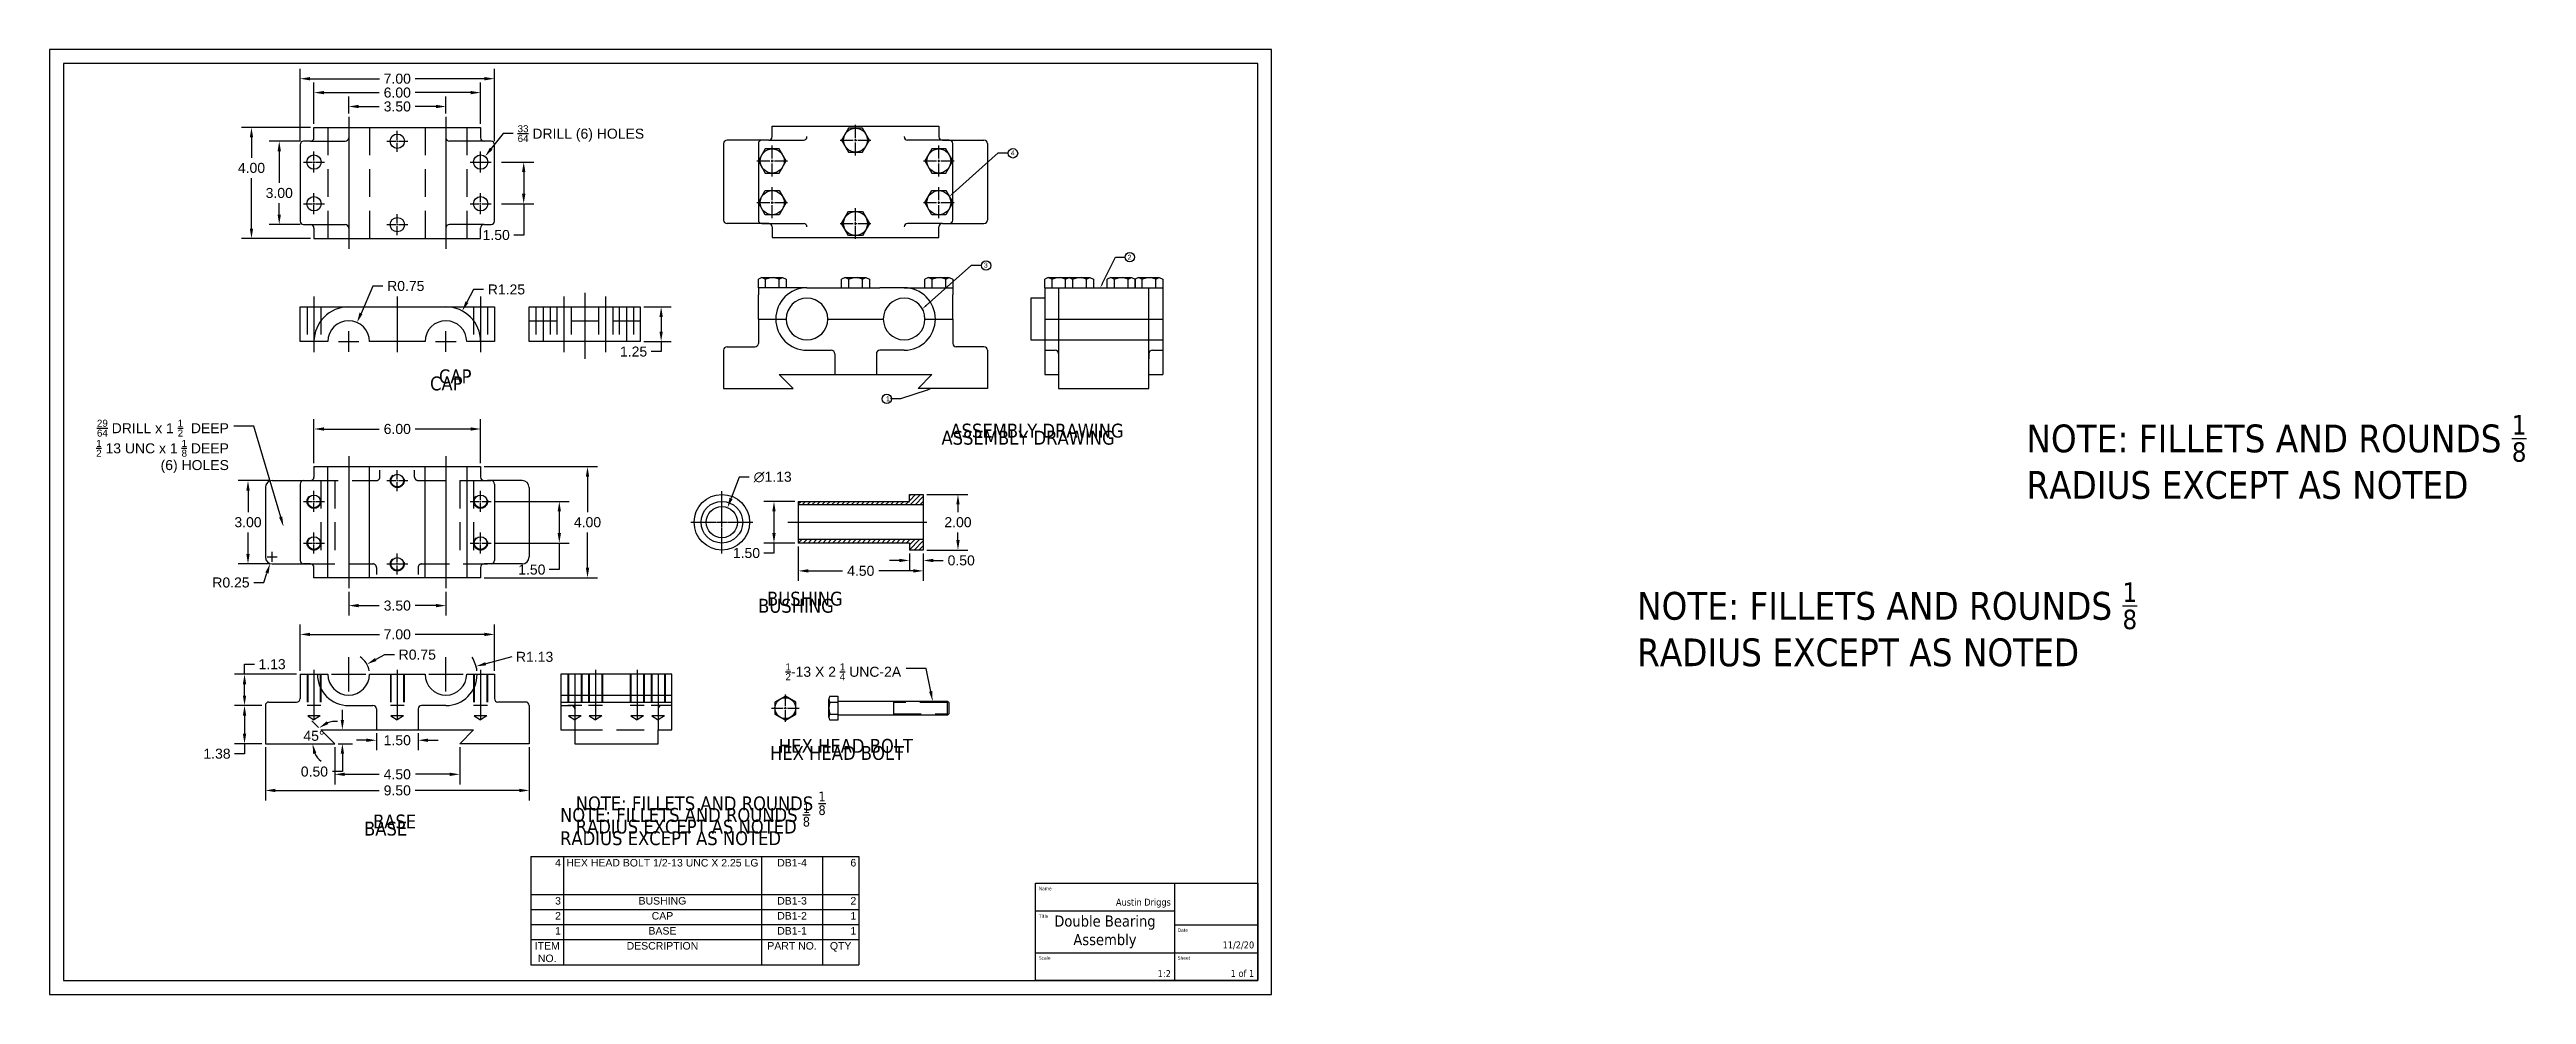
# Paper-space layout 'Layout2' of a CAD drawing. Header units: inches. Extents: x -0.3 to 44.3, y -0.3 to 16.7.
# The model-space entities are those that its viewports show. They can reach past a viewport. Long polylines and large blocks are cut down to what shows.
import ezdxf
from ezdxf import colors
from ezdxf.entities.mleader import LeaderData, LeaderLine
from ezdxf.math import Vec2, Vec3

# ---------------------------------------------------------------- set-up
doc = ezdxf.new("R2010")
doc.units = ezdxf.units.IN
doc.header["$MEASUREMENT"] = 0
for name, pattern in [('CENTER', [2, 1.25, -0.25, 0.25, -0.25]), ('CENTER2', [1.125, 0.75, -0.125, 0.125, -0.125]), ('HIDDEN', [0.375, 0.25, -0.125])]:
    doc.linetypes.add(name, pattern=pattern)
doc.layers.get('Defpoints').update_dxf_attribs({"color": 254})
for name, color, linetype in [('center', 4, 'CENTER'), ('dimensions', 3, 'Continuous'), ('hatch', 1, 'Continuous'), ('hidden', 2, 'HIDDEN'), ('title', 7, 'Continuous')]:
    doc.layers.add(name, color=color, linetype=linetype)
doc.styles.get("Standard").update_dxf_attribs({"font": 'arial.ttf'})
doc.styles.add('TAHOMA.0625', font='tahoma.ttf', dxfattribs={"height": 0.0625})
doc.styles.add('TAHOMA.125', font='tahoma.ttf', dxfattribs={"height": 0.125})
doc.styles.add('TAHOMA.25', font='tahoma.ttf', dxfattribs={"height": 0.25})
doc.dimstyles.get("Standard").update_dxf_attribs({"dimscale": 2, "dimtxt": 0.18, "dimasz": 0.18, "dimexe": 0.18, "dimexo": 0.0625, "dimgap": 0.09, "dimtad": 0, "dimtih": 1, "dimtoh": 1, "dimdec": 4, "dimzin": 0, "dimdsep": 46, "dimtxsty": 'Standard', "dimcen": 0.09, "dimadec": 0, "dimazin": 0, "dimtfac": 1, "dimtdec": 4, "dimtofl": 0, "dimtmove": 0, "dimatfit": 3, "dimfxl": 1, "dimtolj": 1, "dimtzin": 0, "dimarcsym": 0})

psp = doc.layouts.new('Layout2')

# ---------------------------------------------------------------- texts
at = {"char_height": 0.5, "width": 10.67594, "attachment_point": 1, "style": 'TAHOMA.25'}
for insert in [(35.339, 10.174), (28.33, 7.162)]:
    psp.add_mtext('\\A1;NOTE: FILLETS AND ROUNDS {\\H0.7x;\\S1/8;} RADIUS EXCEPT AS NOTED', dxfattribs=dict(at, insert=insert))
at = {"layer": 'hatch', "char_height": 0.25, "attachment_point": 1, "style": 'TAHOMA.25'}
for s, insert, width in [('CAP', (6.6, 10.868), 1.625), ('ASSEMBLY DRAWING', (15.807, 9.892), 4.18847), ('BUSHING', (12.506, 6.868), 2.9375), ('HEX HEAD BOLT', (12.72, 4.22), 2.9375), ('\\A1;NOTE: FILLETS AND ROUNDS {\\H0.7x;\\S1/8;} RADIUS EXCEPT AS NOTED', (8.94, 3.19), 5.33797), ('BASE', (5.412, 2.859), 2.9375)]:
    psp.add_mtext(s, dxfattribs=dict(at, insert=insert, width=width))
at = {"layer": 'title', "width": 2.5}
for s, insert, char_height, attachment_point, style in [('Name', (17.562, 1.687), 0.0625, 1, 'TAHOMA.0625'), ('Austin Driggs', (19.937, 1.312), 0.125, 9, 'TAHOMA.125'), ('Title', (17.562, 1.187), 0.0625, 1, 'TAHOMA.0625'), ('Double Bearing Assembly', (18.75, 0.875), 0.2, 5, 'TAHOMA.25'), ('Date', (20.062, 0.937), 0.0625, 1, 'TAHOMA.0625'), ('11/2/20', (21.437, 0.562), 0.125, 9, 'TAHOMA.125'), ('Scale', (17.562, 0.437), 0.0625, 1, 'TAHOMA.0625'), ('1:2', (19.937, 0.062), 0.125, 9, 'TAHOMA.125'), ('Sheet', (20.062, 0.437), 0.0625, 1, 'TAHOMA.0625'), ('1 of 1', (21.437, 0.062), 0.125, 9, 'TAHOMA.125')]:
    psp.add_mtext(s, dxfattribs=dict(at, insert=insert, char_height=char_height, attachment_point=attachment_point, style=style))

msp = doc.modelspace()

# ---------------------------------------------------------------- texts
at = {"layer": 'hatch', "char_height": 0.5, "attachment_point": 1, "style": 'TAHOMA.25'}
for s, insert, width in [('CAP', (19.5, 23), 3.25), ('ASSEMBLY DRAWING', (37.91455, 21.04726), 8.3769363), ('BUSHING', (31.3125, 15), 5.875), ('HEX HEAD BOLT', (31.73973, 9.7035), 5.875), ('\\A1;NOTE: FILLETS AND ROUNDS {\\H0.7x;\\S1/8;} RADIUS EXCEPT AS NOTED', (24.42343, 7.80449), 10.6759418), ('BASE', (17.125, 6.98187), 5.875)]:
    msp.add_mtext(s, dxfattribs=dict(at, insert=insert, width=width))

# ---------------------------------------------------------------- blocks, each defined once
blk = doc.blocks.new('*U1')
at = {"layer": 'center', "color": 0, "linetype": 'CENTER2', "transparency": 16777216}
for p, q in [((-0.378, 0), (-0.052, 0)), ((0, 0.052), (0, 0.378)), ((0.052, 0), (0.378, 0)), ((0, -0.378), (0, -0.052))]:
    blk.add_line(p, q, dxfattribs=at)
at = {"layer": 'center', "color": 0, "linetype": 'Continuous', "transparency": 16777216}
for p, q in [((-0.026, 0), (0.026, 0)), ((0, -0.026), (0, 0.026))]:
    blk.add_line(p, q, dxfattribs=at)
blk = doc.blocks.new('*U2')
at = {"layer": 'center', "color": 0, "linetype": 'CENTER2', "transparency": 16777216}
for p, q in [((-0.378, 0), (-0.052, 0)), ((0, 0.052), (0, 0.378)), ((0.052, 0), (0.378, 0)), ((0, -0.378), (0, -0.052))]:
    blk.add_line(p, q, dxfattribs=at)
at = {"layer": 'center', "color": 0, "linetype": 'Continuous', "transparency": 16777216}
for p, q in [((-0.026, 0), (0.026, 0)), ((0, -0.026), (0, 0.026))]:
    blk.add_line(p, q, dxfattribs=at)
blk = doc.blocks.new('*U3')
at = {"layer": 'center', "color": 0, "linetype": 'CENTER2', "transparency": 16777216}
for p, q in [((-0.378, 0), (-0.052, 0)), ((0, 0.052), (0, 0.378)), ((0.052, 0), (0.378, 0)), ((0, -0.378), (0, -0.052))]:
    blk.add_line(p, q, dxfattribs=at)
at = {"layer": 'center', "color": 0, "linetype": 'Continuous', "transparency": 16777216}
for p, q in [((-0.026, 0), (0.026, 0)), ((0, -0.026), (0, 0.026))]:
    blk.add_line(p, q, dxfattribs=at)
blk = doc.blocks.new('*U4')
at = {"layer": 'center', "color": 0, "linetype": 'CENTER2', "transparency": 16777216}
for p, q in [((-0.378, 0), (-0.052, 0)), ((0, 0.052), (0, 0.378)), ((0.052, 0), (0.378, 0)), ((0, -0.378), (0, -0.052))]:
    blk.add_line(p, q, dxfattribs=at)
at = {"layer": 'center', "color": 0, "linetype": 'Continuous', "transparency": 16777216}
for p, q in [((-0.026, 0), (0.026, 0)), ((0, -0.026), (0, 0.026))]:
    blk.add_line(p, q, dxfattribs=at)
blk = doc.blocks.new('*U5')
at = {"layer": 'center', "color": 0, "linetype": 'CENTER2', "transparency": 16777216}
for p, q in [((-0.378, 0), (-0.052, 0)), ((0, 0.052), (0, 0.378)), ((0.052, 0), (0.378, 0)), ((0, -0.378), (0, -0.052))]:
    blk.add_line(p, q, dxfattribs=at)
at = {"layer": 'center', "color": 0, "linetype": 'Continuous', "transparency": 16777216}
for p, q in [((-0.026, 0), (0.026, 0)), ((0, -0.026), (0, 0.026))]:
    blk.add_line(p, q, dxfattribs=at)
blk = doc.blocks.new('*U6')
at = {"layer": 'center', "color": 0, "linetype": 'CENTER2', "transparency": 16777216}
for p, q in [((-0.378, 0), (-0.052, 0)), ((0, 0.052), (0, 0.378)), ((0.052, 0), (0.378, 0)), ((0, -0.378), (0, -0.052))]:
    blk.add_line(p, q, dxfattribs=at)
at = {"layer": 'center', "color": 0, "linetype": 'Continuous', "transparency": 16777216}
for p, q in [((-0.026, 0), (0.026, 0)), ((0, -0.026), (0, 0.026))]:
    blk.add_line(p, q, dxfattribs=at)
blk = doc.blocks.new('*D7')
at = {"layer": 'Defpoints', "color": 0, "transparency": 16777216}
for p in [(19.75, 32.46), (16.25, 32.085), (19.75, 32.085)]:
    blk.add_point(p, dxfattribs=at)
at = {"layer": 'dimensions', "color": 0, "lineweight": -2, "transparency": 16777216}
for p, q in [((16.25, 32.21), (16.25, 32.82)), ((16.61, 32.46), (17.353, 32.46)), ((19.39, 32.46), (18.647, 32.46)), ((19.75, 32.21), (19.75, 32.82))]:
    blk.add_line(p, q, dxfattribs=at)
at = {"layer": 'dimensions', "color": 0, "transparency": 16777216}
for points in [[(16.61, 32.52), (16.61, 32.4), (16.25, 32.46)], [(19.39, 32.52), (19.39, 32.4), (19.75, 32.46)]]:
    blk.add_solid(points, dxfattribs=at)
at = {"layer": 'dimensions', "color": 0, "transparency": 16777216, "insert": (18, 32.46), "char_height": 0.36, "attachment_point": 5}
blk.add_mtext('\\A1;3.50', dxfattribs=at)
blk = doc.blocks.new('*D8')
at = {"layer": 'Defpoints', "color": 0, "transparency": 16777216}
for p in [(21, 32.96), (15, 31.71), (21, 31.71)]:
    blk.add_point(p, dxfattribs=at)
at = {"layer": 'dimensions', "color": 0, "lineweight": -2, "transparency": 16777216}
for p, q in [((15, 31.835), (15, 33.32)), ((21, 31.835), (21, 33.32)), ((15.36, 32.96), (17.352, 32.96)), ((20.64, 32.96), (18.648, 32.96))]:
    blk.add_line(p, q, dxfattribs=at)
at = {"layer": 'dimensions', "color": 0, "transparency": 16777216}
for points in [[(15.36, 33.02), (15.36, 32.9), (15, 32.96)], [(20.64, 33.02), (20.64, 32.9), (21, 32.96)]]:
    blk.add_solid(points, dxfattribs=at)
at = {"layer": 'dimensions', "color": 0, "transparency": 16777216, "insert": (18, 32.96), "char_height": 0.36, "attachment_point": 5}
blk.add_mtext('\\A1;6.00', dxfattribs=at)
blk = doc.blocks.new('*D9')
at = {"layer": 'Defpoints', "color": 0, "transparency": 16777216}
for p in [(21.5, 33.46), (14.5, 31.085), (21.5, 31.085)]:
    blk.add_point(p, dxfattribs=at)
at = {"layer": 'dimensions', "color": 0, "lineweight": -2, "transparency": 16777216}
for p, q in [((14.5, 31.21), (14.5, 33.82)), ((14.86, 33.46), (17.355, 33.46)), ((21.14, 33.46), (18.645, 33.46)), ((21.5, 31.21), (21.5, 33.82))]:
    blk.add_line(p, q, dxfattribs=at)
at = {"layer": 'dimensions', "color": 0, "transparency": 16777216}
for points in [[(14.86, 33.52), (14.86, 33.4), (14.5, 33.46)], [(21.14, 33.52), (21.14, 33.4), (21.5, 33.46)]]:
    blk.add_solid(points, dxfattribs=at)
at = {"layer": 'dimensions', "color": 0, "transparency": 16777216, "insert": (18, 33.46), "char_height": 0.36, "attachment_point": 5}
blk.add_mtext('\\A1;7.00', dxfattribs=at)
blk = doc.blocks.new('*D10')
at = {"layer": 'Defpoints', "color": 0, "transparency": 16777216}
for p in [(21.625, 30.46), (21.625, 28.96), (22.552, 28.96)]:
    blk.add_point(p, dxfattribs=at)
at = {"layer": 'dimensions', "color": 0, "lineweight": -2, "transparency": 16777216}
for p, q in [((21.75, 30.46), (22.912, 30.46)), ((22.552, 30.1), (22.552, 29.32)), ((21.75, 28.96), (22.912, 28.96)), ((22.552, 28.96), (22.552, 27.834)), ((22.552, 27.834), (22.192, 27.834))]:
    blk.add_line(p, q, dxfattribs=at)
at = {"layer": 'dimensions', "color": 0, "transparency": 16777216}
for points in [[(22.492, 30.1), (22.612, 30.1), (22.552, 30.46)], [(22.492, 29.32), (22.612, 29.32), (22.552, 28.96)]]:
    blk.add_solid(points, dxfattribs=at)
at = {"layer": 'dimensions', "color": 0, "transparency": 16777216, "insert": (21.562, 27.834), "char_height": 0.36, "attachment_point": 5}
blk.add_mtext('\\A1;1.50', dxfattribs=at)
blk = doc.blocks.new('*D11')
at = {"layer": 'Defpoints', "color": 0, "transparency": 16777216}
for p in [(14.625, 31.21), (13.75, 28.21), (14.625, 28.21)]:
    blk.add_point(p, dxfattribs=at)
at = {"layer": 'dimensions', "color": 0, "lineweight": -2, "transparency": 16777216}
for p, q in [((14.5, 31.21), (13.39, 31.21)), ((13.75, 30.85), (13.75, 29.71)), ((13.75, 28.57), (13.75, 28.983)), ((14.5, 28.21), (13.39, 28.21))]:
    blk.add_line(p, q, dxfattribs=at)
at = {"layer": 'dimensions', "color": 0, "transparency": 16777216}
for points in [[(13.69, 30.85), (13.81, 30.85), (13.75, 31.21)], [(13.69, 28.57), (13.81, 28.57), (13.75, 28.21)]]:
    blk.add_solid(points, dxfattribs=at)
at = {"layer": 'dimensions', "color": 0, "transparency": 16777216, "insert": (13.75, 29.347), "char_height": 0.36, "attachment_point": 5}
blk.add_mtext('\\A1;3.00', dxfattribs=at)
blk = doc.blocks.new('*D12')
at = {"layer": 'Defpoints', "color": 0, "transparency": 16777216}
for p in [(15, 31.71), (12.75, 27.71), (15, 27.71)]:
    blk.add_point(p, dxfattribs=at)
at = {"layer": 'dimensions', "color": 0, "lineweight": -2, "transparency": 16777216}
for p, q in [((14.875, 31.71), (12.39, 31.71)), ((12.75, 31.35), (12.75, 30.613)), ((12.75, 28.07), (12.75, 29.885)), ((14.875, 27.71), (12.39, 27.71))]:
    blk.add_line(p, q, dxfattribs=at)
at = {"layer": 'dimensions', "color": 0, "transparency": 16777216}
for points in [[(12.69, 31.35), (12.81, 31.35), (12.75, 31.71)], [(12.69, 28.07), (12.81, 28.07), (12.75, 27.71)]]:
    blk.add_solid(points, dxfattribs=at)
at = {"layer": 'dimensions', "color": 0, "transparency": 16777216, "insert": (12.75, 30.249), "char_height": 0.36, "attachment_point": 5}
blk.add_mtext('\\A1;4.00', dxfattribs=at)
blk = doc.blocks.new('*D13')
at = {"layer": 'Defpoints', "color": 0, "transparency": 16777216}
for p in [(21, 30.46), (21.16, 30.662)]:
    blk.add_point(p, dxfattribs=at)
at = {"layer": 'dimensions', "color": 0, "lineweight": -2, "transparency": 16777216}
for p, q in [((21.813, 31.483), (21.385, 30.944)), ((22.173, 31.483), (21.813, 31.483)), ((20.82, 30.46), (21.18, 30.46)), ((21, 30.28), (21, 30.64))]:
    blk.add_line(p, q, dxfattribs=at)
at = {"layer": 'dimensions', "color": 0, "transparency": 16777216}
blk.add_solid([(21.338, 30.981), (21.432, 30.907), (21.16, 30.662)], dxfattribs=at)
at = {"layer": 'dimensions', "color": 0, "transparency": 16777216, "insert": (24.611, 31.483), "char_height": 0.36, "attachment_point": 5}
blk.add_mtext('\\A1;{\\H0.7x;\\S33/64;} DRILL (6) HOLES', dxfattribs=at)
blk = doc.blocks.new('*U14')
at = {"layer": 'center', "color": 0, "linetype": 'CENTER2', "transparency": 16777216}
for p, q in [((-0.37, 0), (-0.15, 0)), ((0, 0.15), (0, 0.37)), ((0.15, 0), (0.37, 0)), ((0, -0.37), (0, -0.15))]:
    blk.add_line(p, q, dxfattribs=at)
at = {"layer": 'center', "color": 0, "linetype": 'Continuous', "transparency": 16777216}
for p, q in [((-0.075, 0), (0.075, 0)), ((0, -0.075), (0, 0.075))]:
    blk.add_line(p, q, dxfattribs=at)
blk = doc.blocks.new('*U15')
at = {"layer": 'center', "color": 0, "linetype": 'CENTER2', "transparency": 16777216}
for p, q in [((-0.37, 0), (-0.15, 0)), ((0, 0.15), (0, 0.37)), ((0.15, 0), (0.37, 0)), ((0, -0.37), (0, -0.15))]:
    blk.add_line(p, q, dxfattribs=at)
at = {"layer": 'center', "color": 0, "linetype": 'Continuous', "transparency": 16777216}
for p, q in [((-0.075, 0), (0.075, 0)), ((0, -0.075), (0, 0.075))]:
    blk.add_line(p, q, dxfattribs=at)
blk = doc.blocks.new('*D16')
at = {"layer": 'Defpoints', "color": 0, "transparency": 16777216}
for p in [(16.551, 24.687), (16.25, 24)]:
    blk.add_point(p, dxfattribs=at)
at = {"layer": 'dimensions', "color": 0, "lineweight": -2, "transparency": 16777216}
for p, q in [((17.125, 26), (16.695, 25.017)), ((17.485, 26), (17.125, 26)), ((16.25, 23.82), (16.25, 24.18)), ((16.07, 24), (16.43, 24))]:
    blk.add_line(p, q, dxfattribs=at)
at = {"layer": 'dimensions', "color": 0, "transparency": 16777216}
blk.add_solid([(16.64, 25.041), (16.75, 24.993), (16.551, 24.687)], dxfattribs=at)
at = {"layer": 'dimensions', "color": 0, "transparency": 16777216, "insert": (18.306, 26), "char_height": 0.36, "attachment_point": 5}
blk.add_mtext('\\A1;R0.75', dxfattribs=at)
blk = doc.blocks.new('*D17')
at = {"layer": 'Defpoints', "color": 0, "transparency": 16777216}
for p in [(20.338, 25.103), (19.75, 24)]:
    blk.add_point(p, dxfattribs=at)
at = {"layer": 'dimensions', "color": 0, "lineweight": -2, "transparency": 16777216}
for p, q in [((20.75, 25.875), (20.508, 25.421)), ((21.11, 25.875), (20.75, 25.875)), ((19.75, 23.82), (19.75, 24.18)), ((19.57, 24), (19.93, 24))]:
    blk.add_line(p, q, dxfattribs=at)
at = {"layer": 'dimensions', "color": 0, "transparency": 16777216}
blk.add_solid([(20.455, 25.449), (20.561, 25.392), (20.338, 25.103)], dxfattribs=at)
at = {"layer": 'dimensions', "color": 0, "transparency": 16777216, "insert": (21.931, 25.875), "char_height": 0.36, "attachment_point": 5}
blk.add_mtext('\\A1;R1.25', dxfattribs=at)
blk = doc.blocks.new('*D18')
at = {"layer": 'Defpoints', "color": 0, "transparency": 16777216}
for p in [(26.75, 25.25), (26.75, 24), (27.5, 24)]:
    blk.add_point(p, dxfattribs=at)
at = {"layer": 'dimensions', "color": 0, "lineweight": -2, "transparency": 16777216}
for p, q in [((26.875, 25.25), (27.86, 25.25)), ((27.5, 24.89), (27.5, 24.36)), ((26.875, 24), (27.86, 24)), ((27.5, 23.64), (27.14, 23.64)), ((27.5, 24), (27.5, 23.64))]:
    blk.add_line(p, q, dxfattribs=at)
at = {"layer": 'dimensions', "color": 0, "transparency": 16777216}
for points in [[(27.44, 24.89), (27.56, 24.89), (27.5, 25.25)], [(27.44, 24.36), (27.56, 24.36), (27.5, 24)]]:
    blk.add_solid(points, dxfattribs=at)
at = {"layer": 'dimensions', "color": 0, "transparency": 16777216, "insert": (26.508, 23.64), "char_height": 0.36, "attachment_point": 5}
blk.add_mtext('\\A1;1.25', dxfattribs=at)
blk = doc.blocks.new('*U19')
at = {"layer": 'center', "color": 0, "linetype": 'CENTER2', "transparency": 16777216}
for p, q in [((-0.378, 0), (-0.052, 0)), ((0, 0.052), (0, 0.378)), ((0.052, 0), (0.378, 0)), ((0, -0.378), (0, -0.052))]:
    blk.add_line(p, q, dxfattribs=at)
at = {"layer": 'center', "color": 0, "linetype": 'Continuous', "transparency": 16777216}
for p, q in [((-0.026, 0), (0.026, 0)), ((0, -0.026), (0, 0.026))]:
    blk.add_line(p, q, dxfattribs=at)
blk = doc.blocks.new('*U20')
at = {"layer": 'center', "color": 0, "linetype": 'CENTER2', "transparency": 16777216}
for p, q in [((-0.378, 0), (-0.052, 0)), ((0, 0.052), (0, 0.378)), ((0.052, 0), (0.378, 0)), ((0, -0.378), (0, -0.052))]:
    blk.add_line(p, q, dxfattribs=at)
at = {"layer": 'center', "color": 0, "linetype": 'Continuous', "transparency": 16777216}
for p, q in [((-0.026, 0), (0.026, 0)), ((0, -0.026), (0, 0.026))]:
    blk.add_line(p, q, dxfattribs=at)
blk = doc.blocks.new('*U21')
at = {"layer": 'center', "color": 0, "linetype": 'CENTER2', "transparency": 16777216}
for p, q in [((-0.378, 0), (-0.052, 0)), ((0, 0.052), (0, 0.378)), ((0.052, 0), (0.378, 0)), ((0, -0.378), (0, -0.052))]:
    blk.add_line(p, q, dxfattribs=at)
at = {"layer": 'center', "color": 0, "linetype": 'Continuous', "transparency": 16777216}
for p, q in [((-0.026, 0), (0.026, 0)), ((0, -0.026), (0, 0.026))]:
    blk.add_line(p, q, dxfattribs=at)
blk = doc.blocks.new('*U22')
at = {"layer": 'center', "color": 0, "linetype": 'CENTER2', "transparency": 16777216}
for p, q in [((-0.378, 0), (-0.052, 0)), ((0, 0.052), (0, 0.378)), ((0.052, 0), (0.378, 0)), ((0, -0.378), (0, -0.052))]:
    blk.add_line(p, q, dxfattribs=at)
at = {"layer": 'center', "color": 0, "linetype": 'Continuous', "transparency": 16777216}
for p, q in [((-0.026, 0), (0.026, 0)), ((0, -0.026), (0, 0.026))]:
    blk.add_line(p, q, dxfattribs=at)
blk = doc.blocks.new('*U23')
at = {"layer": 'center', "color": 0, "linetype": 'CENTER2', "transparency": 16777216}
for p, q in [((-0.378, 0), (-0.052, 0)), ((0, 0.052), (0, 0.378)), ((0.052, 0), (0.378, 0)), ((0, -0.378), (0, -0.052))]:
    blk.add_line(p, q, dxfattribs=at)
at = {"layer": 'center', "color": 0, "linetype": 'Continuous', "transparency": 16777216}
for p, q in [((-0.026, 0), (0.026, 0)), ((0, -0.026), (0, 0.026))]:
    blk.add_line(p, q, dxfattribs=at)
blk = doc.blocks.new('*U24')
at = {"layer": 'center', "color": 0, "linetype": 'CENTER2', "transparency": 16777216}
for p, q in [((-0.378, 0), (-0.052, 0)), ((0, 0.052), (0, 0.378)), ((0.052, 0), (0.378, 0)), ((0, -0.378), (0, -0.052))]:
    blk.add_line(p, q, dxfattribs=at)
at = {"layer": 'center', "color": 0, "linetype": 'Continuous', "transparency": 16777216}
for p, q in [((-0.026, 0), (0.026, 0)), ((0, -0.026), (0, 0.026))]:
    blk.add_line(p, q, dxfattribs=at)
blk = doc.blocks.new('*D25')
at = {"layer": 'Defpoints', "color": 0, "transparency": 16777216}
for p in [(21, 20.855), (15, 19.5), (21, 19.5)]:
    blk.add_point(p, dxfattribs=at)
at = {"layer": 'dimensions', "color": 0, "lineweight": -2, "transparency": 16777216}
for p, q in [((15, 19.625), (15, 21.215)), ((15.36, 20.855), (17.352, 20.855)), ((20.64, 20.855), (18.648, 20.855)), ((21, 19.625), (21, 21.215))]:
    blk.add_line(p, q, dxfattribs=at)
at = {"layer": 'dimensions', "color": 0, "transparency": 16777216}
for points in [[(15.36, 20.915), (15.36, 20.795), (15, 20.855)], [(20.64, 20.915), (20.64, 20.795), (21, 20.855)]]:
    blk.add_solid(points, dxfattribs=at)
at = {"layer": 'dimensions', "color": 0, "transparency": 16777216, "insert": (18, 20.855), "char_height": 0.36, "attachment_point": 5}
blk.add_mtext('\\A1;6.00', dxfattribs=at)
blk = doc.blocks.new('*D26')
at = {"layer": 'Defpoints', "color": 0, "transparency": 16777216}
for p in [(21.378, 18.25), (21.378, 16.75), (23.834, 16.75)]:
    blk.add_point(p, dxfattribs=at)
at = {"layer": 'dimensions', "color": 0, "lineweight": -2, "transparency": 16777216}
for p, q in [((21.503, 18.25), (24.194, 18.25)), ((23.834, 17.89), (23.834, 17.11)), ((21.503, 16.75), (24.194, 16.75)), ((23.834, 16.75), (23.834, 15.795)), ((23.834, 15.795), (23.474, 15.795))]:
    blk.add_line(p, q, dxfattribs=at)
at = {"layer": 'dimensions', "color": 0, "transparency": 16777216}
for points in [[(23.774, 17.89), (23.894, 17.89), (23.834, 18.25)], [(23.774, 17.11), (23.894, 17.11), (23.834, 16.75)]]:
    blk.add_solid(points, dxfattribs=at)
at = {"layer": 'dimensions', "color": 0, "transparency": 16777216, "insert": (22.844, 15.795), "char_height": 0.36, "attachment_point": 5}
blk.add_mtext('\\A1;1.50', dxfattribs=at)
blk = doc.blocks.new('*D27')
at = {"layer": 'Defpoints', "color": 0, "transparency": 16777216}
for p in [(21, 19.5), (21, 15.5), (24.849, 15.5)]:
    blk.add_point(p, dxfattribs=at)
at = {"layer": 'dimensions', "color": 0, "lineweight": -2, "transparency": 16777216}
for p, q in [((21.125, 19.5), (25.209, 19.5)), ((24.849, 19.14), (24.849, 17.864)), ((24.849, 15.86), (24.849, 17.136)), ((21.125, 15.5), (25.209, 15.5))]:
    blk.add_line(p, q, dxfattribs=at)
at = {"layer": 'dimensions', "color": 0, "transparency": 16777216}
for points in [[(24.789, 19.14), (24.909, 19.14), (24.849, 19.5)], [(24.789, 15.86), (24.909, 15.86), (24.849, 15.5)]]:
    blk.add_solid(points, dxfattribs=at)
at = {"layer": 'dimensions', "color": 0, "transparency": 16777216, "insert": (24.849, 17.5), "char_height": 0.36, "attachment_point": 5}
blk.add_mtext('\\A1;4.00', dxfattribs=at)
blk = doc.blocks.new('*D28')
at = {"layer": 'Defpoints', "color": 0, "transparency": 16777216}
for p in [(16.25, 15.125), (19.75, 15.125), (19.75, 14.5)]:
    blk.add_point(p, dxfattribs=at)
at = {"layer": 'dimensions', "color": 0, "lineweight": -2, "transparency": 16777216}
for p, q in [((16.25, 15), (16.25, 14.14)), ((16.61, 14.5), (17.353, 14.5)), ((19.39, 14.5), (18.647, 14.5)), ((19.75, 15), (19.75, 14.14))]:
    blk.add_line(p, q, dxfattribs=at)
at = {"layer": 'dimensions', "color": 0, "transparency": 16777216}
for points in [[(16.61, 14.56), (16.61, 14.44), (16.25, 14.5)], [(19.39, 14.56), (19.39, 14.44), (19.75, 14.5)]]:
    blk.add_solid(points, dxfattribs=at)
at = {"layer": 'dimensions', "color": 0, "transparency": 16777216, "insert": (18, 14.5), "char_height": 0.36, "attachment_point": 5}
blk.add_mtext('\\A1;3.50', dxfattribs=at)
blk = doc.blocks.new('*D29')
at = {"layer": 'Defpoints', "color": 0, "transparency": 16777216}
for p in [(13.5, 19), (12.625, 16), (13.5, 16)]:
    blk.add_point(p, dxfattribs=at)
at = {"layer": 'dimensions', "color": 0, "lineweight": -2, "transparency": 16777216}
for p, q in [((13.375, 19), (12.265, 19)), ((12.625, 18.64), (12.625, 17.864)), ((12.625, 16.36), (12.625, 17.136)), ((13.375, 16), (12.265, 16))]:
    blk.add_line(p, q, dxfattribs=at)
at = {"layer": 'dimensions', "color": 0, "transparency": 16777216}
for points in [[(12.565, 18.64), (12.685, 18.64), (12.625, 19)], [(12.565, 16.36), (12.685, 16.36), (12.625, 16)]]:
    blk.add_solid(points, dxfattribs=at)
at = {"layer": 'dimensions', "color": 0, "transparency": 16777216, "insert": (12.625, 17.5), "char_height": 0.36, "attachment_point": 5}
blk.add_mtext('\\A1;3.00', dxfattribs=at)
blk = doc.blocks.new('*D30')
at = {"layer": 'Defpoints', "color": 0, "transparency": 16777216}
for p in [(13.5, 16.25), (13.421, 16.013)]:
    blk.add_point(p, dxfattribs=at)
at = {"layer": 'dimensions', "color": 0, "lineweight": -2, "transparency": 16777216}
for p, q in [((13.32, 16.25), (13.68, 16.25)), ((13.5, 16.07), (13.5, 16.43)), ((12.833, 15.33), (13.193, 15.33)), ((13.193, 15.33), (13.307, 15.671))]:
    blk.add_line(p, q, dxfattribs=at)
at = {"layer": 'dimensions', "color": 0, "transparency": 16777216}
blk.add_solid([(13.25, 15.69), (13.364, 15.652), (13.421, 16.013)], dxfattribs=at)
at = {"layer": 'dimensions', "color": 0, "transparency": 16777216, "insert": (12.012, 15.33), "char_height": 0.36, "attachment_point": 5}
blk.add_mtext('\\A1;R0.25', dxfattribs=at)
blk = doc.blocks.new('*U31')
at = {"layer": 'center', "color": 0, "linetype": 'CENTER2', "transparency": 16777216}
for p, q in [((-0.62, 0), (-0.15, 0)), ((0, 0.15), (0, 0.62)), ((0.15, 0), (0.62, 0)), ((0, -0.62), (0, -0.15))]:
    blk.add_line(p, q, dxfattribs=at)
at = {"layer": 'center', "color": 0, "linetype": 'Continuous', "transparency": 16777216}
for p, q in [((-0.075, 0), (0.075, 0)), ((0, -0.075), (0, 0.075))]:
    blk.add_line(p, q, dxfattribs=at)
blk = doc.blocks.new('*U32')
at = {"layer": 'center', "color": 0, "linetype": 'CENTER2', "transparency": 16777216}
for p, q in [((-0.62, 0), (-0.15, 0)), ((0, 0.15), (0, 0.62)), ((0.15, 0), (0.62, 0)), ((0, -0.62), (0, -0.15))]:
    blk.add_line(p, q, dxfattribs=at)
at = {"layer": 'center', "color": 0, "linetype": 'Continuous', "transparency": 16777216}
for p, q in [((-0.075, 0), (0.075, 0)), ((0, -0.075), (0, 0.075))]:
    blk.add_line(p, q, dxfattribs=at)
blk = doc.blocks.new('*D33')
at = {"layer": 'Defpoints', "color": 0, "transparency": 16777216}
for p in [(12.5, 12.03), (14.5, 12.03), (13.25, 10.905)]:
    blk.add_point(p, dxfattribs=at)
at = {"layer": 'dimensions', "color": 0, "lineweight": -2, "transparency": 16777216}
for p, q in [((14.375, 12.03), (12.14, 12.03)), ((12.5, 12.03), (12.5, 12.39)), ((12.5, 12.39), (12.86, 12.39)), ((12.5, 11.265), (12.5, 11.67)), ((13.125, 10.905), (12.14, 10.905))]:
    blk.add_line(p, q, dxfattribs=at)
at = {"layer": 'dimensions', "color": 0, "transparency": 16777216}
for points in [[(12.44, 11.67), (12.56, 11.67), (12.5, 12.03)], [(12.44, 11.265), (12.56, 11.265), (12.5, 10.905)]]:
    blk.add_solid(points, dxfattribs=at)
at = {"layer": 'dimensions', "color": 0, "transparency": 16777216, "insert": (13.491, 12.39), "char_height": 0.36, "attachment_point": 5}
blk.add_mtext('\\A1;1.13', dxfattribs=at)
blk = doc.blocks.new('*D34')
at = {"layer": 'Defpoints', "color": 0, "transparency": 16777216}
for p in [(13.25, 10.905), (12.5, 9.53), (13.25, 9.53)]:
    blk.add_point(p, dxfattribs=at)
at = {"layer": 'dimensions', "color": 0, "lineweight": -2, "transparency": 16777216}
for p, q in [((13.125, 10.905), (12.14, 10.905)), ((12.5, 10.545), (12.5, 9.89)), ((13.125, 9.53), (12.14, 9.53)), ((12.5, 9.17), (12.14, 9.17)), ((12.5, 9.53), (12.5, 9.17))]:
    blk.add_line(p, q, dxfattribs=at)
at = {"layer": 'dimensions', "color": 0, "transparency": 16777216}
for points in [[(12.44, 10.545), (12.56, 10.545), (12.5, 10.905)], [(12.44, 9.89), (12.56, 9.89), (12.5, 9.53)]]:
    blk.add_solid(points, dxfattribs=at)
at = {"layer": 'dimensions', "color": 0, "transparency": 16777216, "insert": (11.509, 9.17), "char_height": 0.36, "attachment_point": 5}
blk.add_mtext('\\A1;1.38', dxfattribs=at)
blk = doc.blocks.new('*D35')
at = {"layer": 'Defpoints', "color": 0, "transparency": 16777216}
for p in [(15.75, 9.53), (20.25, 9.53), (20.25, 8.429)]:
    blk.add_point(p, dxfattribs=at)
at = {"layer": 'dimensions', "color": 0, "lineweight": -2, "transparency": 16777216}
for p, q in [((15.75, 9.405), (15.75, 8.069)), ((20.25, 9.405), (20.25, 8.069)), ((16.11, 8.429), (17.346, 8.429)), ((19.89, 8.429), (18.654, 8.429))]:
    blk.add_line(p, q, dxfattribs=at)
at = {"layer": 'dimensions', "color": 0, "transparency": 16777216}
for points in [[(16.11, 8.489), (16.11, 8.369), (15.75, 8.429)], [(19.89, 8.489), (19.89, 8.369), (20.25, 8.429)]]:
    blk.add_solid(points, dxfattribs=at)
at = {"layer": 'dimensions', "color": 0, "transparency": 16777216, "insert": (18, 8.429), "char_height": 0.36, "attachment_point": 5}
blk.add_mtext('\\A1;4.50', dxfattribs=at)
blk = doc.blocks.new('*D36')
at = {"layer": 'Defpoints', "color": 0, "transparency": 16777216}
for p in [(13.25, 9.53), (22.75, 9.53), (22.75, 7.849)]:
    blk.add_point(p, dxfattribs=at)
at = {"layer": 'dimensions', "color": 0, "lineweight": -2, "transparency": 16777216}
for p, q in [((13.25, 9.405), (13.25, 7.489)), ((22.75, 9.405), (22.75, 7.489)), ((13.61, 7.849), (17.353, 7.849)), ((22.39, 7.849), (18.647, 7.849))]:
    blk.add_line(p, q, dxfattribs=at)
at = {"layer": 'dimensions', "color": 0, "transparency": 16777216}
for points in [[(13.61, 7.909), (13.61, 7.789), (13.25, 7.849)], [(22.39, 7.909), (22.39, 7.789), (22.75, 7.849)]]:
    blk.add_solid(points, dxfattribs=at)
at = {"layer": 'dimensions', "color": 0, "transparency": 16777216, "insert": (18, 7.849), "char_height": 0.36, "attachment_point": 5}
blk.add_mtext('\\A1;9.50', dxfattribs=at)
blk = doc.blocks.new('*D37')
at = {"layer": 'Defpoints', "color": 0, "transparency": 16777216}
for p in [(21.5, 13.464), (14.5, 12.03), (21.5, 12.03)]:
    blk.add_point(p, dxfattribs=at)
at = {"layer": 'dimensions', "color": 0, "lineweight": -2, "transparency": 16777216}
for p, q in [((14.5, 12.155), (14.5, 13.824)), ((14.86, 13.464), (17.355, 13.464)), ((21.14, 13.464), (18.645, 13.464)), ((21.5, 12.155), (21.5, 13.824))]:
    blk.add_line(p, q, dxfattribs=at)
at = {"layer": 'dimensions', "color": 0, "transparency": 16777216}
for points in [[(14.86, 13.524), (14.86, 13.404), (14.5, 13.464)], [(21.14, 13.524), (21.14, 13.404), (21.5, 13.464)]]:
    blk.add_solid(points, dxfattribs=at)
at = {"layer": 'dimensions', "color": 0, "transparency": 16777216, "insert": (18, 13.464), "char_height": 0.36, "attachment_point": 5}
blk.add_mtext('\\A1;7.00', dxfattribs=at)
blk = doc.blocks.new('*D38')
at = {"layer": 'Defpoints', "color": 0, "transparency": 16777216}
for p in [(16.25, 12.03), (16.908, 12.389)]:
    blk.add_point(p, dxfattribs=at)
at = {"layer": 'dimensions', "color": 0, "lineweight": -2, "transparency": 16777216}
for p, q in [((17.54, 12.734), (17.224, 12.562)), ((17.9, 12.734), (17.54, 12.734)), ((16.07, 12.03), (16.43, 12.03)), ((16.25, 11.85), (16.25, 12.21))]:
    blk.add_line(p, q, dxfattribs=at)
blk.add_arc((16.25, 12.03), 0.75, 9.5493, 56.13312, dxfattribs=at)
at = {"layer": 'dimensions', "color": 0, "transparency": 16777216}
blk.add_solid([(17.196, 12.615), (17.253, 12.509), (16.908, 12.389)], dxfattribs=at)
at = {"layer": 'dimensions', "color": 0, "transparency": 16777216, "insert": (18.721, 12.734), "char_height": 0.36, "attachment_point": 5}
blk.add_mtext('\\A1;R0.75', dxfattribs=at)
blk = doc.blocks.new('*D39')
at = {"layer": 'Defpoints', "color": 0, "transparency": 16777216}
for p in [(19.75, 12.03), (20.838, 12.316)]:
    blk.add_point(p, dxfattribs=at)
at = {"layer": 'dimensions', "color": 0, "lineweight": -2, "transparency": 16777216}
for p, q in [((22.125, 12.655), (21.186, 12.408)), ((19.57, 12.03), (19.93, 12.03)), ((19.75, 11.85), (19.75, 12.21))]:
    blk.add_line(p, q, dxfattribs=at)
blk.add_arc((19.75, 12.03), 1.125, 6.3662, 33.07821, dxfattribs=at)
at = {"layer": 'dimensions', "color": 0, "transparency": 16777216}
blk.add_solid([(21.171, 12.466), (21.201, 12.35), (20.838, 12.316)], dxfattribs=at)
at = {"layer": 'dimensions', "color": 0, "transparency": 16777216, "insert": (22.945, 12.655), "char_height": 0.36, "attachment_point": 5}
blk.add_mtext('\\A1;R1.13', dxfattribs=at)
blk = doc.blocks.new('*D40')
at = {"layer": 'Defpoints', "color": 0, "transparency": 16777216}
for p in [(15.75, 10.03), (16.023, 10.03), (15.75, 9.53)]:
    blk.add_point(p, dxfattribs=at)
at = {"layer": 'dimensions', "color": 0, "lineweight": -2, "transparency": 16777216}
for p, q in [((16.023, 10.39), (16.023, 10.75)), ((15.875, 10.03), (16.383, 10.03)), ((15.875, 9.53), (16.383, 9.53)), ((16.023, 9.17), (16.023, 8.527)), ((16.023, 8.527), (15.663, 8.527))]:
    blk.add_line(p, q, dxfattribs=at)
at = {"layer": 'dimensions', "color": 0, "transparency": 16777216}
for points in [[(15.963, 10.39), (16.083, 10.39), (16.023, 10.03)], [(15.963, 9.17), (16.083, 9.17), (16.023, 9.53)]]:
    blk.add_solid(points, dxfattribs=at)
at = {"layer": 'dimensions', "color": 0, "transparency": 16777216, "insert": (15.016, 8.527), "char_height": 0.36, "attachment_point": 5}
blk.add_mtext('\\A1;0.50', dxfattribs=at)
blk = doc.blocks.new('*D41')
at = {"layer": 'Defpoints', "color": 0, "transparency": 16777216}
for p in [(17.25, 10.03), (18.75, 10.03), (18.75, 9.655)]:
    blk.add_point(p, dxfattribs=at)
at = {"layer": 'dimensions', "color": 0, "lineweight": -2, "transparency": 16777216}
for p, q in [((17.25, 9.905), (17.25, 9.295)), ((18.75, 9.905), (18.75, 9.295)), ((16.89, 9.655), (16.53, 9.655)), ((19.11, 9.655), (19.47, 9.655))]:
    blk.add_line(p, q, dxfattribs=at)
at = {"layer": 'dimensions', "color": 0, "transparency": 16777216}
for points in [[(16.89, 9.715), (16.89, 9.595), (17.25, 9.655)], [(19.11, 9.715), (19.11, 9.595), (18.75, 9.655)]]:
    blk.add_solid(points, dxfattribs=at)
at = {"layer": 'dimensions', "color": 0, "transparency": 16777216, "insert": (18, 9.655), "char_height": 0.36, "attachment_point": 5}
blk.add_mtext('\\A1;1.50', dxfattribs=at)
blk = doc.blocks.new('*D42')
at = {"layer": 'Defpoints', "color": 0, "transparency": 16777216}
for p in [(15.056, 9.931), (15.25, 10.03), (14.75, 9.53), (15.75, 9.53), (15.75, 9.53)]:
    blk.add_point(p, dxfattribs=at)
at = {"layer": 'dimensions', "color": 0, "lineweight": -2, "transparency": 16777216}
blk.add_line((15.162, 10.118), (14.929, 10.351), dxfattribs=at)
for start, end in [(83.08358, 109.04179), (205.95821, 231.91642)]:
    blk.add_arc((15.75, 9.53), 0.801, start, end, dxfattribs=at)
at = {"layer": 'dimensions', "color": 0, "transparency": 16777216}
for points in [[(15.52, 10.237), (15.457, 10.338), (15.183, 10.097)], [(14.971, 9.166), (15.088, 9.193), (14.949, 9.53)]]:
    blk.add_solid(points, dxfattribs=at)
at = {"layer": 'dimensions', "color": 0, "transparency": 16777216, "insert": (15, 9.812), "char_height": 0.36, "attachment_point": 5}
blk.add_mtext('\\A1;45°', dxfattribs=at)
blk = doc.blocks.new('*U43')
at = {"layer": 'center', "color": 0, "linetype": 'CENTER2', "transparency": 16777216}
for p, q in [((0, 0.2), (0, 1.12)), ((-1.12, 0), (-0.2, 0)), ((0.2, 0), (1.12, 0)), ((0, -1.12), (0, -0.2))]:
    blk.add_line(p, q, dxfattribs=at)
at = {"layer": 'center', "color": 0, "linetype": 'Continuous', "transparency": 16777216}
for p, q in [((-0.1, 0), (0.1, 0)), ((0, -0.1), (0, 0.1))]:
    blk.add_line(p, q, dxfattribs=at)
blk = doc.blocks.new('*D44')
at = {"layer": 'Defpoints', "color": 0, "transparency": 16777216}
for p in [(29.889, 18.025), (29.486, 16.975)]:
    blk.add_point(p, dxfattribs=at)
at = {"layer": 'dimensions', "color": 0, "lineweight": -2, "transparency": 16777216}
for p, q in [((30.312, 19.125), (30.019, 18.361)), ((30.672, 19.125), (30.312, 19.125)), ((29.508, 17.5), (29.867, 17.5)), ((29.687, 17.32), (29.687, 17.68))]:
    blk.add_line(p, q, dxfattribs=at)
at = {"layer": 'dimensions', "color": 0, "transparency": 16777216}
blk.add_solid([(29.963, 18.383), (30.075, 18.339), (29.889, 18.025)], dxfattribs=at)
at = {"layer": 'dimensions', "color": 0, "transparency": 16777216, "insert": (31.516, 19.125), "char_height": 0.36, "attachment_point": 5}
blk.add_mtext('\\A1;∅1.13', dxfattribs=at)
blk = doc.blocks.new('*D45')
at = {"layer": 'Defpoints', "color": 0, "transparency": 16777216}
for p in [(36.938, 18.5), (36.938, 16.5), (38.188, 16.5)]:
    blk.add_point(p, dxfattribs=at)
at = {"layer": 'dimensions', "color": 0, "lineweight": -2, "transparency": 16777216}
for p, q in [((37.063, 18.5), (38.548, 18.5)), ((38.188, 18.14), (38.188, 17.864)), ((38.188, 16.86), (38.188, 17.136)), ((37.063, 16.5), (38.548, 16.5))]:
    blk.add_line(p, q, dxfattribs=at)
at = {"layer": 'dimensions', "color": 0, "transparency": 16777216}
for points in [[(38.128, 18.14), (38.248, 18.14), (38.188, 18.5)], [(38.128, 16.86), (38.248, 16.86), (38.188, 16.5)]]:
    blk.add_solid(points, dxfattribs=at)
at = {"layer": 'dimensions', "color": 0, "transparency": 16777216, "insert": (38.188, 17.5), "char_height": 0.36, "attachment_point": 5}
blk.add_mtext('\\A1;2.00', dxfattribs=at)
blk = doc.blocks.new('*D46')
at = {"layer": 'Defpoints', "color": 0, "transparency": 16777216}
for p in [(36.438, 16.5), (36.938, 16.5), (36.938, 16.125)]:
    blk.add_point(p, dxfattribs=at)
at = {"layer": 'dimensions', "color": 0, "lineweight": -2, "transparency": 16777216}
for p, q in [((36.078, 16.125), (35.718, 16.125)), ((36.438, 16.375), (36.438, 15.765)), ((36.938, 16.375), (36.938, 15.765)), ((37.297, 16.125), (37.657, 16.125))]:
    blk.add_line(p, q, dxfattribs=at)
at = {"layer": 'dimensions', "color": 0, "transparency": 16777216}
for points in [[(36.078, 16.185), (36.078, 16.065), (36.438, 16.125)], [(37.297, 16.185), (37.297, 16.065), (36.938, 16.125)]]:
    blk.add_solid(points, dxfattribs=at)
at = {"layer": 'dimensions', "color": 0, "transparency": 16777216, "insert": (38.304, 16.125), "char_height": 0.36, "attachment_point": 5}
blk.add_mtext('\\A1;0.50', dxfattribs=at)
blk = doc.blocks.new('*D47')
at = {"layer": 'Defpoints', "color": 0, "transparency": 16777216}
for p in [(32.438, 16.75), (36.938, 16.5), (32.438, 15.75)]:
    blk.add_point(p, dxfattribs=at)
at = {"layer": 'dimensions', "color": 0, "lineweight": -2, "transparency": 16777216}
for p, q in [((32.438, 16.625), (32.438, 15.39)), ((36.938, 16.375), (36.938, 15.39)), ((32.797, 15.75), (34.033, 15.75)), ((36.578, 15.75), (35.342, 15.75))]:
    blk.add_line(p, q, dxfattribs=at)
at = {"layer": 'dimensions', "color": 0, "transparency": 16777216}
for points in [[(32.797, 15.81), (32.797, 15.69), (32.438, 15.75)], [(36.578, 15.81), (36.578, 15.69), (36.938, 15.75)]]:
    blk.add_solid(points, dxfattribs=at)
at = {"layer": 'dimensions', "color": 0, "transparency": 16777216, "insert": (34.688, 15.75), "char_height": 0.36, "attachment_point": 5}
blk.add_mtext('\\A1;4.50', dxfattribs=at)
blk = doc.blocks.new('*D48')
at = {"layer": 'Defpoints', "color": 0, "transparency": 16777216}
for p in [(32.4375, 18.25), (31.5625, 16.75), (32.4375, 16.75)]:
    blk.add_point(p, dxfattribs=at)
at = {"layer": 'dimensions', "color": 0, "lineweight": -2, "transparency": 16777216}
for p, q in [((32.3125, 18.25), (31.2025, 18.25)), ((31.5625, 17.89), (31.5625, 17.11)), ((32.3125, 16.75), (31.2025, 16.75)), ((31.5625, 16.39), (31.2025, 16.39)), ((31.5625, 16.75), (31.5625, 16.39))]:
    blk.add_line(p, q, dxfattribs=at)
at = {"layer": 'dimensions', "color": 0, "transparency": 16777216}
for points in [[(31.5025, 17.89), (31.6225, 17.89), (31.5625, 18.25)], [(31.5025, 17.11), (31.6225, 17.11), (31.5625, 16.75)]]:
    blk.add_solid(points, dxfattribs=at)
at = {"layer": 'dimensions', "color": 0, "transparency": 16777216, "insert": (30.5725, 16.39), "char_height": 0.36, "attachment_point": 5}
blk.add_mtext('\\A1;1.50', dxfattribs=at)
blk = doc.blocks.new('*U51')
at = {"layer": 'center', "color": 0, "linetype": 'CENTER2', "transparency": 16777216}
for p, q in [((-0.553, 0), (-0.087, 0)), ((0, 0.087), (0, 0.553)), ((0.087, 0), (0.553, 0)), ((0, -0.553), (0, -0.087))]:
    blk.add_line(p, q, dxfattribs=at)
at = {"layer": 'center', "color": 0, "linetype": 'Continuous', "transparency": 16777216}
for p, q in [((-0.043, 0), (0.043, 0)), ((0, -0.043), (0, 0.043))]:
    blk.add_line(p, q, dxfattribs=at)
blk = doc.blocks.new('*U52')
at = {"layer": 'center', "color": 0, "linetype": 'CENTER2', "transparency": 16777216}
for p, q in [((-0.553, 0), (-0.087, 0)), ((0, 0.087), (0, 0.553)), ((0.087, 0), (0.553, 0)), ((0, -0.553), (0, -0.087))]:
    blk.add_line(p, q, dxfattribs=at)
at = {"layer": 'center', "color": 0, "linetype": 'Continuous', "transparency": 16777216}
for p, q in [((-0.043, 0), (0.043, 0)), ((0, -0.043), (0, 0.043))]:
    blk.add_line(p, q, dxfattribs=at)
blk = doc.blocks.new('*U53')
at = {"layer": 'center', "color": 0, "linetype": 'CENTER2', "transparency": 16777216}
for p, q in [((-0.553, 0), (-0.087, 0)), ((0, 0.087), (0, 0.553)), ((0.087, 0), (0.553, 0)), ((0, -0.553), (0, -0.087))]:
    blk.add_line(p, q, dxfattribs=at)
at = {"layer": 'center', "color": 0, "linetype": 'Continuous', "transparency": 16777216}
for p, q in [((-0.043, 0), (0.043, 0)), ((0, -0.043), (0, 0.043))]:
    blk.add_line(p, q, dxfattribs=at)
blk = doc.blocks.new('*U54')
at = {"layer": 'center', "color": 0, "linetype": 'CENTER2', "transparency": 16777216}
for p, q in [((-0.553, 0), (-0.087, 0)), ((0, 0.087), (0, 0.553)), ((0.087, 0), (0.553, 0)), ((0, -0.553), (0, -0.087))]:
    blk.add_line(p, q, dxfattribs=at)
at = {"layer": 'center', "color": 0, "linetype": 'Continuous', "transparency": 16777216}
for p, q in [((-0.043, 0), (0.043, 0)), ((0, -0.043), (0, 0.043))]:
    blk.add_line(p, q, dxfattribs=at)
blk = doc.blocks.new('*U55')
at = {"layer": 'center', "color": 0, "linetype": 'CENTER2', "transparency": 16777216}
for p, q in [((-0.553, 0), (-0.087, 0)), ((0, 0.087), (0, 0.553)), ((0.087, 0), (0.553, 0)), ((0, -0.553), (0, -0.087))]:
    blk.add_line(p, q, dxfattribs=at)
at = {"layer": 'center', "color": 0, "linetype": 'Continuous', "transparency": 16777216}
for p, q in [((-0.043, 0), (0.043, 0)), ((0, -0.043), (0, 0.043))]:
    blk.add_line(p, q, dxfattribs=at)
blk = doc.blocks.new('*U56')
at = {"layer": 'center', "color": 0, "linetype": 'CENTER2', "transparency": 16777216}
for p, q in [((-0.553, 0), (-0.087, 0)), ((0, 0.087), (0, 0.553)), ((0.087, 0), (0.553, 0)), ((0, -0.553), (0, -0.087))]:
    blk.add_line(p, q, dxfattribs=at)
at = {"layer": 'center', "color": 0, "linetype": 'Continuous', "transparency": 16777216}
for p, q in [((-0.043, 0), (0.043, 0)), ((0, -0.043), (0, 0.043))]:
    blk.add_line(p, q, dxfattribs=at)
blk = doc.blocks.new('Hex Bolt ½ in. -side')
for p, q in [((-0.32, -0.32475), (-0.32, 0.32475)), ((-0.285, 0.2165), (0, 0.2165)), ((0, 0.25), (3.95, 0.25)), ((2, 0.25), (2, -0.25)), ((3.95, 0.25), (4, 0.2)), ((3.95, -0.25), (3.95, 0.25)), ((4, 0.2), (4, -0.2)), ((-0.285, -0.2165), (0, -0.2165)), ((3.95, -0.25), (0, -0.25)), ((3.95, -0.25), (4, -0.2))]:
    blk.add_line(p, q)
at = {"linetype": 'HIDDEN'}
for p, q in [((3.95, 0.2), (2, 0.2)), ((2, -0.2), (3.95, -0.2))]:
    blk.add_line(p, q, dxfattribs=at)
blk.add_lwpolyline([(-0.285, 0.433), (0, 0.433), (0, -0.433), (-0.285, -0.433)])
for centre, radius, start, end in [((-0.1351, 0.32475), 0.1849, 144.1655, 215.8345), ((0.36711, 0), 0.68711, 161.6338, 198.3662), ((-0.1351, -0.32475), 0.1849, 144.1654, 215.8346)]:
    blk.add_arc(centre, radius, start, end)
blk = doc.blocks.new('Hex Bolt ½ in. -top')
blk.add_lwpolyline([(0, 0.433), (-0.37499, 0.2165), (-0.37499, -0.2165), (0, -0.433), (0.37499, -0.2165), (0.37499, 0.2165)], close=True)
blk.add_circle((0, 0), 0.37499)
blk = doc.blocks.new('*U72')
at = {"layer": 'center', "color": 0, "linetype": 'CENTER2', "transparency": 16777216}
for p, q in [((-0.49499, 0), (-0.074998, 0)), ((0, 0.074998), (0, 0.49499)), ((0.074998, 0), (0.49499, 0)), ((0, -0.49499), (0, -0.074998))]:
    blk.add_line(p, q, dxfattribs=at)
at = {"layer": 'center', "color": 0, "linetype": 'Continuous', "transparency": 16777216}
for p, q in [((-0.037499, 0), (0.037499, 0)), ((0, -0.037499), (0, 0.037499))]:
    blk.add_line(p, q, dxfattribs=at)
blk = doc.blocks.new('*T73')
at = {"color": 0, "linetype": 'ByBlock', "lineweight": -2, "transparency": 16777216}
for p, q in [((0, 0), (11.802, 0)), ((0, 0), (0, -3.898)), ((1.168, 0), (1.168, -3.898)), ((8.298, 0), (8.298, -3.898)), ((10.501, 0), (10.501, -3.898)), ((11.802, 0), (11.802, -3.898)), ((0, -1.369), (11.802, -1.369)), ((0, -1.909), (11.802, -1.909)), ((0, -2.449), (11.802, -2.449)), ((0, -2.989), (11.802, -2.989)), ((0, -3.898), (11.802, -3.898))]:
    blk.add_line(p, q, dxfattribs=at)
at = {"color": 0, "transparency": 16777216, "char_height": 0.27}
for s, insert, width, attachment_point in [('4', (1.078, -0.09), 0.98786, 3), ('HEX HEAD BOLT 1/2-13 UNC X 2.25 LG', (4.733, -0.09), 6.95028, 2), ('DB1-4', (9.399, -0.09), 2.02266, 2), ('6', (11.712, -0.09), 1.12086, 3), ('3', (1.078, -1.459), 0.98786, 3), ('BUSHING', (4.733, -1.459), 6.95028, 2), ('DB1-3', (9.399, -1.459), 2.02266, 2), ('2', (11.712, -1.459), 1.12086, 3), ('2', (1.078, -1.999), 0.98786, 3), ('1', (1.078, -2.539), 0.98786, 3), ('BASE', (4.733, -2.539), 6.95028, 2), ('CAP', (4.733, -1.999), 6.95028, 2), ('DB1-2', (9.399, -1.999), 2.02266, 2), ('DB1-1', (9.399, -2.539), 2.02266, 2), ('1', (11.712, -1.999), 1.12086, 3), ('1', (11.712, -2.539), 1.12086, 3), ('ITEM NO.', (0.584, -3.079), 0.98786, 2), ('DESCRIPTION', (4.733, -3.079), 6.95028, 2), ('PART NO.', (9.399, -3.079), 2.02266, 2), ('QTY', (11.151, -3.079), 1.12086, 2)]:
    blk.add_mtext(s, dxfattribs=dict(at, insert=insert, width=width, attachment_point=attachment_point))

# ---------------------------------------------------------------- dimensions: what is measured, and where the dimension line sits
at = {"layer": 'dimensions'}
for base, p1, p2, picture, middle in [((21.5, 33.46043), (14.5, 31.08543), (21.5, 31.08543), '*D9', (18, 33.46043)), ((21, 32.96043), (15, 31.71043), (21, 31.71043), '*D8', (18, 32.96043)), ((19.75, 32.46043), (16.25, 32.08543), (19.75, 32.08543), '*D7', (18, 32.46043)), ((21, 20.8546), (15, 19.5), (21, 19.5), '*D25', (18, 20.8546)), ((32.4375, 15.75), (36.9375, 16.5), (32.4375, 16.75), '*D47', (34.6875, 15.75)), ((19.75, 14.5), (16.25, 15.125), (19.75, 15.125), '*D28', (18, 14.5)), ((18.75, 9.655), (17.25, 10.03), (18.75, 10.03), '*D41', (18, 9.655))]:
    dim = msp.add_linear_dim(base=base, p1=p1, p2=p2, dimstyle='Standard', override={"dimdec": 2}, dxfattribs=at)
    dim.commit()
    dim.dimension.update_dxf_attribs({"geometry": picture, "text_midpoint": middle})
dim = msp.add_radius_dim(center=(21, 30.46043), mpoint=(21.16047, 30.66222), text='{\\H0.7x;\\S33/64;} DRILL (6) HOLES', dimstyle='Standard', dxfattribs=at)
dim.commit()
dim.dimension.update_dxf_attribs({"geometry": '*D13', "text_midpoint": (24.61143, 31.48312), "dimtype": 164})
for base, p1, p2, picture, middle in [((12.75, 27.71043), (15, 31.71043), (15, 27.71043), '*D12', (12.75, 30.24887)), ((13.75, 28.21043), (14.625, 31.21043), (14.625, 28.21043), '*D11', (13.75, 29.34651)), ((22.55159, 28.96043), (21.625, 30.46043), (21.625, 28.96043), '*D10', (21.56159, 27.83446)), ((24.84919, 15.5), (21, 19.5), (21, 15.5), '*D27', (24.84919, 17.5)), ((23.83422, 16.75), (21.37781, 18.25), (21.37781, 16.75), '*D26', (22.84422, 15.79473)), ((16.02292, 10.03), (15.75, 9.53), (15.75, 10.03), '*D40', (15.01597, 8.52719))]:
    dim = msp.add_linear_dim(base=base, p1=p1, p2=p2, angle=90, dimstyle='Standard', override={"dimdec": 2}, dxfattribs=at)
    dim.commit()
    dim.dimension.update_dxf_attribs({"geometry": picture, "text_midpoint": middle, "dimtype": 160})
for center, mpoint, picture, middle in [((16.25, 24), (16.55061, 24.68712), '*D16', (18.30617, 26)), ((19.75, 24), (20.33824, 25.10294), '*D17', (21.93117, 25.875)), ((19.75, 12.03), (20.83796, 12.3163), '*D39', (22.125, 12.655))]:
    dim = msp.add_radius_dim(center=center, mpoint=mpoint, dimstyle='Standard', override={"dimdec": 2}, dxfattribs=at)
    dim.commit()
    dim.dimension.update_dxf_attribs({"geometry": picture, "text_midpoint": middle, "dimtype": 164})
for base, p1, p2, picture, middle in [((27.5, 24), (26.75, 25.25), (26.75, 24), '*D18', (26.50804, 23.64)), ((12.625, 16), (13.5, 19), (13.5, 16), '*D29', (12.625, 17.5)), ((31.5625, 16.75), (32.4375, 18.25), (32.4375, 16.75), '*D48', (30.5725, 16.39)), ((38.1875, 16.5), (36.9375, 18.5), (36.9375, 16.5), '*D45', (38.1875, 17.5)), ((12.5, 12.03), (13.25, 10.905), (14.5, 12.03), '*D33', (13.4906139154, 12.39)), ((12.5, 9.53), (13.25, 10.905), (13.25, 9.53), '*D34', (11.5090177353, 9.17))]:
    dim = msp.add_linear_dim(base=base, p1=p1, p2=p2, angle=90, dimstyle='Standard', override={"dimdec": 2}, dxfattribs=at)
    dim.commit()
    dim.dimension.update_dxf_attribs({"geometry": picture, "text_midpoint": middle})
dim = msp.add_diameter_dim_2p(p1=(29.4855743, 16.9749931), p2=(29.8894257, 18.0250069), dimstyle='Standard', override={"dimdec": 2}, dxfattribs=at)
dim.commit()
dim.dimension.update_dxf_attribs({"geometry": '*D44', "text_midpoint": (31.515897, 19.125), "dimtype": 163})
for center, mpoint, picture, middle in [((13.5, 16.25), (13.42094, 16.01283), '*D30', (12.01209, 15.32978)), ((16.25, 12.03), (16.90829, 12.38938), '*D38', (18.72143, 12.73438))]:
    dim = msp.add_radius_dim(center=center, mpoint=mpoint, dimstyle='Standard', override={"dimdec": 2}, dxfattribs=at)
    dim.commit()
    dim.dimension.update_dxf_attribs({"geometry": picture, "text_midpoint": middle})
for base, p1, p2, picture, middle in [((36.9375, 16.125), (36.4375, 16.5), (36.9375, 16.5), '*D46', (38.30444, 16.125)), ((21.5, 13.46381), (14.5, 12.03), (21.5, 12.03), '*D37', (18, 13.46381)), ((22.75, 7.84927), (13.25, 9.53), (22.75, 9.53), '*D36', (18, 7.84927)), ((20.25, 8.42907), (15.75, 9.53), (20.25, 9.53), '*D35', (18, 8.42907))]:
    dim = msp.add_linear_dim(base=base, p1=p1, p2=p2, dimstyle='Standard', override={"dimdec": 2}, dxfattribs=at)
    dim.commit()
    dim.dimension.update_dxf_attribs({"geometry": picture, "text_midpoint": middle, "dimtype": 160})
dim = msp.add_angular_dim_2l(base=(15.05593, 9.93072), line1=((14.75, 9.53), (15.75, 9.53)), line2=((15.75, 9.53), (15.25, 10.03)), dimstyle='Standard', dxfattribs=at)
dim.commit()
dim.dimension.update_dxf_attribs({"geometry": '*D42', "text_midpoint": (15, 9.8125), "dimtype": 162})

# ---------------------------------------------------------------- hatches: boundary and pattern name
at = {"layer": 'hatch'}
h = msp.add_hatch(dxfattribs=at)
h.set_pattern_fill('ANSI31', color=256)
h.set_pattern_definition([(45, (-1.8125, 0), (-0.08838835, 0.08838835), [])])
h.paths.add_polyline_path([(36.9375, 18.5), (36.4375, 18.5), (36.4375, 18.25), (32.4375, 18.25), (32.4375, 18.125), (36.9375, 18.125)])
h.paths.add_polyline_path([(36.9375, 16.875), (32.4375, 16.875), (32.4375, 16.75), (36.4375, 16.75), (36.4375, 16.5), (36.9375, 16.5)])

# ---------------------------------------------------------------- linework, layer by layer
for p, q in [((15, 31.33543), (15, 31.71043)), ((15, 31.71043), (21, 31.71043)), ((21, 31.71043), (21, 31.33543)), ((31.375, 31.25), (29.875, 31.25)), ((31.375, 31.25), (31.125, 31.25)), ((31.375, 31.25), (32.625, 31.25)), ((31.5, 31.375), (31.5, 31.75)), ((31.5, 31.75), (37.5, 31.75)), ((37.625, 31.25), (36.375, 31.25)), ((37.5, 31.75), (37.5, 31.375)), ((37.875, 31.25), (37.625, 31.25)), ((37.625, 31.25), (39.125, 31.25)), ((14.5, 31.08543), (14.5, 28.33543)), ((14.5, 31.08543), (14.5, 28.33543)), ((14.875, 31.21043), (14.625, 31.21043)), ((14.875, 31.21043), (16.125, 31.21043)), ((21.125, 31.21043), (19.875, 31.21043)), ((21.375, 31.21043), (21.125, 31.21043)), ((21.5, 28.33543), (21.5, 31.08543)), ((29.75, 31.125), (29.75, 28.375)), ((31, 31.125), (31, 28.375)), ((31, 31.125), (31, 28.375)), ((38, 28.375), (38, 31.125)), ((39.25, 31.125), (39.25, 28.375)), ((14.625, 28.21043), (14.875, 28.21043)), ((14.875, 28.21043), (16.125, 28.21043)), ((15, 28.08543), (15, 27.71043)), ((15, 27.71043), (21, 27.71043)), ((21.125, 28.21043), (19.875, 28.21043)), ((21, 27.71043), (21, 28.08543)), ((21.125, 28.21043), (21.375, 28.21043)), ((31.375, 28.25), (29.875, 28.25)), ((31.125, 28.25), (31.375, 28.25)), ((31.375, 28.25), (32.625, 28.25)), ((31.5, 28.125), (31.5, 27.75)), ((31.5, 27.75), (37.5, 27.75)), ((37.625, 28.25), (36.375, 28.25)), ((37.5, 27.75), (37.5, 28.125)), ((37.625, 28.25), (37.875, 28.25)), ((37.625, 28.25), (39.125, 28.25)), ((31.125, 26.3125), (31, 26.25)), ((31, 25.9375), (31, 26.25)), ((32.75, 25.9375), (31, 25.9375)), ((31, 25.9375), (31, 25.6875)), ((31.125, 26.3125), (31.875, 26.3125)), ((31.25, 26.25), (31.125, 26.3125)), ((31.25, 26.25), (31.4375, 26.3125)), ((31.25, 26.25), (31.25, 25.9375)), ((31.75, 26.25), (31.5625, 26.3125)), ((31.75, 26.25), (31.875, 26.3125)), ((31.75, 25.9375), (31.75, 26.25)), ((31.875, 26.3125), (32, 26.25)), ((32, 26.25), (32, 25.9375)), ((32.75, 25.9375), (33.625, 25.9375)), ((33.625, 25.9375), (35.375, 25.9375)), ((34.125, 26.3125), (34, 26.25)), ((34, 25.9375), (34, 26.25)), ((34.125, 26.3125), (34.875, 26.3125)), ((34.25, 26.25), (34.125, 26.3125)), ((34.25, 26.25), (34.4375, 26.3125)), ((34.25, 26.25), (34.25, 25.9375)), ((34.75, 26.25), (34.5625, 26.3125)), ((34.75, 26.25), (34.875, 26.3125)), ((34.75, 25.9375), (34.75, 26.25)), ((34.875, 26.3125), (35, 26.25)), ((35, 26.25), (35, 25.9375)), ((36.25, 25.9375), (35.375, 25.9375)), ((36.25, 25.9375), (38, 25.9375)), ((37.125, 26.3125), (37, 26.25)), ((37, 25.9375), (37, 26.25)), ((37.125, 26.3125), (37.875, 26.3125)), ((37.25, 26.25), (37.125, 26.3125)), ((37.25, 26.25), (37.4375, 26.3125)), ((37.25, 26.25), (37.25, 25.9375)), ((37.75, 26.25), (37.5625, 26.3125)), ((37.75, 26.25), (37.875, 26.3125)), ((37.75, 25.9375), (37.75, 26.25)), ((37.875, 26.3125), (38, 26.25)), ((38, 26.25), (38, 25.9375)), ((38, 25.9375), (38, 25.6875)), ((41.4375, 26.3125), (41.3125, 26.25)), ((41.3125, 25.9375), (41.3125, 26.25)), ((41.3125, 25.9375), (45.5625, 25.9375)), ((41.3125, 25.9375), (41.3125, 22.8125)), ((41.4375, 26.3125), (42.1875, 26.3125)), ((41.5625, 26.25), (41.4375, 26.3125)), ((41.5625, 26.25), (41.75, 26.3125)), ((41.5625, 26.25), (41.5625, 25.9375)), ((41.8125, 25.9375), (41.8125, 22.8125)), ((42.0625, 26.25), (41.875, 26.3125)), ((42.0625, 26.25), (42.1875, 26.3125)), ((42.1875, 26.3125), (42.0625, 26.25)), ((42.0625, 25.9375), (42.0625, 26.25)), ((42.0625, 25.9375), (42.0625, 26.25)), ((42.1875, 26.3125), (42.3125, 26.25)), ((42.1875, 26.3125), (42.9375, 26.3125)), ((42.3125, 26.25), (42.1875, 26.3125)), ((42.3125, 26.25), (42.5, 26.3125)), ((42.3125, 26.25), (42.3125, 25.9375)), ((42.3125, 26.25), (42.3125, 25.9375)), ((42.8125, 26.25), (42.625, 26.3125)), ((42.8125, 26.25), (42.9375, 26.3125)), ((42.8125, 25.9375), (42.8125, 26.25)), ((42.9375, 26.3125), (43.0625, 26.25)), ((43.0625, 26.25), (43.0625, 25.9375)), ((43.6875, 26.3125), (43.5625, 26.25)), ((43.5625, 25.9375), (43.5625, 26.25)), ((43.6875, 26.3125), (44.4375, 26.3125)), ((43.8125, 26.25), (43.6875, 26.3125)), ((43.8125, 26.25), (44, 26.3125)), ((43.8125, 26.25), (43.8125, 25.9375)), ((44.3125, 26.25), (44.125, 26.3125)), ((44.3125, 26.25), (44.4375, 26.3125)), ((44.3125, 25.9375), (44.3125, 26.25)), ((44.4375, 26.3125), (44.5625, 26.25)), ((44.6875, 26.3125), (44.5625, 26.25)), ((44.5625, 26.25), (44.5625, 25.9375)), ((44.5625, 25.9375), (44.5625, 26.25)), ((44.6875, 26.3125), (45.4375, 26.3125)), ((44.8125, 26.25), (44.6875, 26.3125)), ((44.8125, 26.25), (45, 26.3125)), ((44.8125, 26.25), (44.8125, 25.9375)), ((45.0625, 22.8125), (45.0625, 25.9375)), ((45.3125, 26.25), (45.125, 26.3125)), ((45.3125, 26.25), (45.4375, 26.3125)), ((45.3125, 25.9375), (45.3125, 26.25)), ((45.4375, 26.3125), (45.5625, 26.25)), ((45.5625, 26.25), (45.5625, 25.9375)), ((45.5625, 25.9375), (45.5625, 22.8125)), ((14.5, 25.25), (21.5, 25.25)), ((14.5, 24), (14.5, 25.25)), ((21.5, 25.25), (21.5, 24)), ((22.75, 25.25), (26.75, 25.25)), ((22.75, 24), (22.75, 25.25)), ((23.25, 25.25), (23.25, 24)), ((24.75, 25.75), (24.75, 23.375)), ((26.25, 25.25), (26.25, 24)), ((26.75, 25.25), (26.75, 24)), ((31, 24.8125), (31, 25.6875)), ((38, 24.8125), (38, 25.6875)), ((41.3125, 25.5625), (40.8125, 25.5625)), ((40.8125, 25.5625), (40.8125, 24.0625)), ((31, 24.8125), (32, 24.8125)), ((31, 24.8125), (31, 23.9375)), ((33.5, 24.8125), (35.5, 24.8125)), ((37, 24.8125), (38, 24.8125)), ((37, 24.8125), (38, 24.8125)), ((38, 24.8125), (38, 23.9375)), ((41.3125, 24.8125), (45.5625, 24.8125)), ((15.5, 24), (14.5, 24)), ((19, 24), (17, 24)), ((21.5, 24), (20.5, 24)), ((26.75, 24), (22.75, 24)), ((29.75, 23.6875), (29.75, 22.3125)), ((29.875, 23.8125), (30.875, 23.8125)), ((32.75, 23.6875), (33.625, 23.6875)), ((33.75, 23.5625), (33.75, 22.8125)), ((35.25, 23.5625), (35.25, 22.8125)), ((36.25, 23.6875), (35.375, 23.6875)), ((39.125, 23.8125), (38.125, 23.8125)), ((39.25, 23.6875), (39.25, 22.3125)), ((40.8125, 24.0625), (41.3125, 24.0625)), ((41.3125, 24.0625), (45.5625, 24.0625)), ((41.3125, 23.6875), (41.6875, 23.6875)), ((41.8125, 23.5625), (41.8125, 23.375)), ((45.0625, 23.5625), (45.0625, 23.375)), ((45.1875, 23.6875), (45.5625, 23.6875)), ((29.75, 22.3125), (31.25, 22.3125)), ((31.25, 22.3125), (32.25, 22.3125)), ((32.25, 22.3125), (31.75, 22.8125)), ((31.75, 22.8125), (37.25, 22.8125)), ((36.75, 22.3125), (37.25, 22.8125)), ((37.75, 22.3125), (36.75, 22.3125)), ((39.25, 22.3125), (37.75, 22.3125)), ((41.3125, 22.8125), (41.8125, 22.8125)), ((41.8125, 22.8125), (41.8125, 22.3125)), ((41.8125, 22.3125), (45.0625, 22.3125)), ((45.0625, 22.8125), (45.5625, 22.8125)), ((45.0625, 22.3125), (45.0625, 22.8125)), ((13.25, 18.75), (13.25, 16.25)), ((13.5, 19), (14.75, 19)), ((14.5, 18.875), (14.5, 16.125)), ((14.625, 19), (14.875, 19)), ((15, 19.5), (21, 19.5)), ((15, 19.5), (15, 19.125)), ((15.5, 15.5), (15.5, 19.5)), ((17, 15.5), (17, 19.5)), ((19, 15.5), (19, 19.5)), ((20.5, 19.5), (20.5, 15.5)), ((21, 19.5), (21, 19.125)), ((21.125, 19), (21.375, 19)), ((22.5, 19), (21.25, 19)), ((21.5, 18.875), (21.5, 16.125)), ((22.75, 18.75), (22.75, 16.25)), ((32.4375, 18.25), (36.4375, 18.25)), ((32.4375, 18.25), (32.4375, 16.75)), ((36.9375, 18.125), (32.4375, 18.125)), ((36.4375, 18.5), (36.9375, 18.5)), ((36.4375, 18.25), (36.4375, 18.5)), ((36.9375, 18.5), (36.9375, 16.5)), ((36.9375, 16.875), (32.4375, 16.875)), ((36.4375, 16.75), (32.4375, 16.75)), ((36.4375, 16.75), (36.4375, 16.5)), ((36.9375, 16.5), (36.4375, 16.5)), ((13.5, 16), (14.75, 16)), ((14.875, 16), (14.625, 16)), ((15, 15.5), (15, 15.875)), ((21, 15.5), (15, 15.5)), ((21, 15.875), (21, 15.5)), ((21.375, 16), (21.125, 16)), ((22.5, 16), (21.25, 16)), ((14.5, 12.03), (15.5, 12.03)), ((14.5, 12.03), (14.5, 11.155)), ((17, 12.03), (19, 12.03)), ((20.5, 12.03), (21.5, 12.03)), ((21.5, 12.03), (21.5, 11.155)), ((27.88938, 12.03), (23.88938, 12.03)), ((23.88938, 12.03), (23.88938, 10.03)), ((27.88938, 10.03), (27.88938, 12.03)), ((13.25, 10.905), (13.25, 9.53)), ((13.375, 11.03), (14.375, 11.03)), ((16.25, 10.905), (17.125, 10.905)), ((17.25, 10.78), (17.25, 10.03)), ((18.75, 10.78), (18.75, 10.03)), ((19.75, 10.905), (18.875, 10.905)), ((22.625, 11.03), (21.625, 11.03)), ((22.75, 10.905), (22.75, 9.53)), ((23.88938, 11.28), (27.88938, 11.28)), ((23.88938, 11.03), (27.88938, 11.03)), ((23.88938, 10.905), (24.26438, 10.905)), ((24.38938, 10.78), (24.38938, 10.03)), ((27.38938, 10.78), (27.38938, 10.03)), ((27.88938, 10.905), (27.51438, 10.905)), ((15.75, 9.53), (15.25, 10.03)), ((15.25, 10.03), (20.75, 10.03)), ((20.25, 9.53), (20.75, 10.03)), ((23.88938, 10.03), (24.38938, 10.03)), ((24.38938, 10.03), (24.38938, 9.53)), ((27.38938, 9.53), (27.38938, 10.03)), ((27.38938, 10.03), (27.88938, 10.03)), ((13.25, 9.53), (14.75, 9.53)), ((14.75, 9.53), (15.75, 9.53)), ((21.25, 9.53), (20.25, 9.53)), ((22.75, 9.53), (21.25, 9.53)), ((24.38938, 9.53), (27.38938, 9.53))]:
    msp.add_line(p, q)
for points in [[(34.25, 31.68301), (34, 31.25), (34.25, 30.81699), (34.75, 30.81699), (35, 31.25), (34.75, 31.68301)], [(31.25, 30.93301), (31, 30.5), (31.25, 30.06699), (31.75, 30.06699), (32, 30.5), (31.75, 30.93301)], [(37.25, 30.93301), (37, 30.5), (37.25, 30.06699), (37.75, 30.06699), (38, 30.5), (37.75, 30.93301)], [(31.25, 28.56699), (31, 29), (31.25, 29.43301), (31.75, 29.43301), (32, 29), (31.75, 28.56699)], [(37.25, 28.56699), (37, 29), (37.25, 29.43301), (37.75, 29.43301), (38, 29), (37.75, 28.56699)], [(34.25, 27.81699), (34, 28.25), (34.25, 28.68301), (34.75, 28.68301), (35, 28.25), (34.75, 27.81699)]]:
    msp.add_lwpolyline(points, close=True)
for centre, radius in [((18, 31.21043), 0.25781), ((34.5, 31.25), 0.43301), ((15, 30.46043), 0.25781), ((21, 30.46043), 0.25781), ((31.5, 30.5), 0.43301), ((37.5, 30.5), 0.43301), ((31.5, 29), 0.43301), ((37.5, 29), 0.43301), ((15, 28.96043), 0.25781), ((21, 28.96043), 0.25781), ((34.5, 28.25), 0.43301), ((18, 28.21043), 0.25781), ((18, 19), 0.22656), ((15, 18.25), 0.22656), ((21, 18.25), 0.22656), ((29.6875, 17.5), 1), ((29.6875, 17.5), 0.75), ((29.6875, 17.5), 0.5625), ((15, 16.75), 0.22656), ((21, 16.75), 0.22656), ((18, 16), 0.22656)]:
    msp.add_circle(centre, radius)
for centre, radius, start, end in [((14.875, 31.33543), 0.125, 270, 0), ((16.125, 31.33543), 0.125, 270, 0), ((19.875, 31.33543), 0.125, 180, 270), ((21.125, 31.33543), 0.125, 180, 270), ((29.875, 31.125), 0.125, 90, 180), ((31.125, 31.125), 0.125, 90, 180), ((31.375, 31.375), 0.125, 270, 0), ((32.625, 31.375), 0.125, 270, 0), ((36.375, 31.375), 0.125, 180, 270), ((37.625, 31.375), 0.125, 180, 270), ((37.875, 31.125), 0.125, 0, 90), ((39.125, 31.125), 0.125, 360, 90), ((14.625, 31.08543), 0.125, 90, 180), ((21.375, 31.08543), 0.125, 0, 90), ((14.625, 28.33543), 0.125, 180, 270), ((14.875, 28.08543), 0.125, 0, 90), ((16.125, 28.08543), 0.125, 0, 90), ((19.875, 28.08543), 0.125, 90, 180), ((21.125, 28.08543), 0.125, 90, 180), ((21.375, 28.33543), 0.125, 270, 0), ((29.875, 28.375), 0.125, 180, 270), ((31.125, 28.375), 0.125, 180, 270), ((31.375, 28.125), 0.125, 0, 90), ((32.625, 28.125), 0.125, 0, 90), ((36.375, 28.125), 0.125, 90, 180), ((37.625, 28.125), 0.125, 90, 180), ((37.875, 28.375), 0.125, 270, 0), ((39.125, 28.375), 0.125, 270, 360), ((32.75, 24.8125), 1.125, 90, 180), ((36.25, 24.8125), 1.125, 0, 90), ((16.25, 24), 1.25, 90, 180), ((19.75, 24), 1.25, 0, 90), ((32.75, 24.8125), 0.75, 0, 180), ((36.25, 24.8125), 0.75, 0, 180), ((16.25, 24), 0.75, 0, 180), ((19.75, 24), 0.75, 0, 180), ((32.75, 24.8125), 1.125, 180, 270), ((32.75, 24.8125), 0.75, 180, 0), ((36.25, 24.8125), 0.75, 180, 0), ((36.25, 24.8125), 1.125, 270, 0), ((29.875, 23.6875), 0.125, 90, 180), ((30.875, 23.9375), 0.125, 270, 0), ((33.625, 23.5625), 0.125, 0, 90), ((35.375, 23.5625), 0.125, 90, 180), ((38.125, 23.9375), 0.125, 180, 270), ((39.125, 23.6875), 0.125, 0, 90), ((41.6875, 23.5625), 0.125, 0, 90), ((45.1875, 23.5625), 0.125, 90, 180), ((13.5, 18.75), 0.25, 90, 180), ((14.625, 18.875), 0.125, 90, 180), ((14.875, 19.125), 0.125, 270, 0), ((21.125, 19.125), 0.125, 180, 270), ((21.375, 18.875), 0.125, 0, 90), ((22.5, 18.75), 0.25, 0, 90), ((13.5, 16.25), 0.25, 180, 270), ((14.625, 16.125), 0.125, 180, 270), ((21.375, 16.125), 0.125, 270, 0), ((22.5, 16.25), 0.25, 270, 0), ((14.875, 15.875), 0.125, 0, 90), ((21.125, 15.875), 0.125, 90, 180), ((16.25, 12.03), 1.125, 180, 270), ((16.25, 12.03), 0.75, 180, 0), ((19.75, 12.03), 0.75, 180, 0), ((19.75, 12.03), 1.125, 270, 0), ((13.375, 10.905), 0.125, 90, 180), ((14.375, 11.155), 0.125, 270, 0), ((17.125, 10.78), 0.125, 0, 90), ((18.875, 10.78), 0.125, 90, 180), ((21.625, 11.155), 0.125, 180, 270), ((22.625, 10.905), 0.125, 0, 90), ((24.26438, 10.78), 0.125, 0, 90), ((27.51438, 10.78), 0.125, 90, 180)]:
    msp.add_arc(centre, radius, start, end)
at = {"layer": 'center'}
for p, q in [((16.25, 32.08543), (16.25, 27.33543)), ((19.75, 32.08543), (19.75, 27.33543)), ((15, 25.625), (15, 23.625)), ((18, 25.625), (18, 23.625)), ((21, 25.625), (21, 23.625)), ((24, 25.625), (24, 23.625)), ((25.5, 25.625), (25.5, 23.625)), ((16.25, 19.875), (16.25, 15.125)), ((19.75, 19.875), (19.75, 15.125)), ((32.0625, 17.5), (37.3125, 17.5))]:
    msp.add_line(p, q, dxfattribs=at)
at = {"layer": 'center', "ltscale": 0.5}
for p, q in [((15, 12.1875), (15, 10.39387)), ((18, 12.1875), (18, 10.39387)), ((21, 12.1875), (21, 10.39387)), ((24.38938, 12.03), (24.38938, 10.39387)), ((25.13938, 12.1875), (25.13938, 10.39387)), ((26.63938, 12.1875), (26.63938, 10.39387)), ((27.38938, 12.03), (27.38938, 10.39387))]:
    msp.add_line(p, q, dxfattribs=at)
at = {"layer": 'dimensions'}
for centre in [(40.16862, 30.77526), (39.19914, 26.73568), (44.375, 27.03863), (35.625, 21.93789)]:
    msp.add_circle(centre, 0.16923, dxfattribs=at)
at = {"layer": 'hidden'}
for p, q in [((15.5, 31.71043), (15.5, 27.71043)), ((17, 31.71043), (17, 27.71043)), ((19, 31.71043), (19, 27.71043)), ((20.5, 31.71043), (20.5, 27.71043)), ((14.75, 25.25), (14.75, 24)), ((15.25, 25.25), (15.25, 24)), ((20.75, 25.25), (20.75, 24)), ((21.25, 25.25), (21.25, 24)), ((22.99219, 25.25), (22.99219, 24)), ((23.50781, 25.25), (23.50781, 24)), ((23.74219, 25.25), (23.74219, 24)), ((24.25781, 25.25), (24.25781, 24)), ((25.24219, 25.25), (25.24219, 24)), ((25.75781, 25.25), (25.75781, 24)), ((25.99219, 25.25), (25.99219, 24)), ((26.50781, 25.25), (26.50781, 24)), ((22.75, 24.75), (26.75, 24.75)), ((14.875, 19), (17.25, 19)), ((15.25, 19), (15.25, 16)), ((15.75, 19), (15.75, 16)), ((17.375, 19.125), (17.375, 19.375)), ((18.625, 19.125), (18.625, 19.375)), ((18.75, 19), (21.125, 19)), ((20.25, 19), (20.25, 16)), ((20.75, 19), (20.75, 16)), ((14.75, 16), (17.125, 16)), ((17.25, 15.875), (17.25, 15.625)), ((17.75, 16), (18.25, 16)), ((18.75, 15.875), (18.75, 15.625)), ((18.875, 16), (21.25, 16)), ((14.75, 12.03), (14.75, 10.905)), ((14.77344, 12.03), (14.77344, 10.53)), ((15.22656, 12.03), (15.22656, 10.53)), ((15.25, 12.03), (15.25, 10.905)), ((17.75, 12.03), (17.75, 10.905)), ((17.77344, 12.03), (17.77344, 10.53)), ((18.22656, 12.03), (18.22656, 10.53)), ((18.25, 12.03), (18.25, 10.905)), ((20.75, 12.03), (20.75, 10.905)), ((20.77344, 12.03), (20.77344, 10.53)), ((21.22656, 12.03), (21.22656, 10.53)), ((21.25, 12.03), (21.25, 10.905)), ((24.13938, 12.03), (24.13938, 10.905)), ((24.16282, 12.03), (24.16282, 10.53)), ((24.61594, 12.03), (24.61594, 10.53)), ((24.63938, 12.03), (24.63938, 10.905)), ((24.88938, 12.03), (24.88938, 10.905)), ((24.91282, 12.03), (24.91282, 10.53)), ((25.36594, 12.03), (25.36594, 10.53)), ((25.38938, 12.03), (25.38938, 10.905)), ((26.38938, 12.03), (26.38938, 10.905)), ((26.41282, 12.03), (26.41282, 10.53)), ((26.86594, 12.03), (26.86594, 10.53)), ((26.88938, 12.03), (26.88938, 10.905)), ((27.13938, 12.03), (27.13938, 10.905)), ((27.16282, 12.03), (27.16282, 10.53)), ((27.61594, 12.03), (27.61594, 10.53)), ((27.63938, 12.03), (27.63938, 10.905)), ((15.25, 10.905), (14.75, 10.905)), ((18.25, 10.905), (17.75, 10.905)), ((21.25, 10.905), (20.75, 10.905)), ((24.63938, 10.905), (24.13938, 10.905)), ((25.38938, 10.905), (24.88938, 10.905)), ((26.88938, 10.905), (26.38938, 10.905)), ((27.63938, 10.905), (27.13938, 10.905)), ((15.22656, 10.53), (14.77344, 10.53)), ((14.77344, 10.53), (15, 10.39387)), ((15.22656, 10.53), (15, 10.39387)), ((18.22656, 10.53), (17.77344, 10.53)), ((17.77344, 10.53), (18, 10.39387)), ((18.22656, 10.53), (18, 10.39387)), ((21.22656, 10.53), (20.77344, 10.53)), ((20.77344, 10.53), (21, 10.39387)), ((21.22656, 10.53), (21, 10.39387)), ((24.61594, 10.53), (24.16282, 10.53)), ((24.16282, 10.53), (24.38938, 10.39387)), ((24.61594, 10.53), (24.38938, 10.39387)), ((24.38938, 10.03), (27.38938, 10.03)), ((25.36594, 10.53), (24.91282, 10.53)), ((24.91282, 10.53), (25.13938, 10.39387)), ((25.36594, 10.53), (25.13938, 10.39387)), ((26.86594, 10.53), (26.41282, 10.53)), ((26.41282, 10.53), (26.63938, 10.39387)), ((26.86594, 10.53), (26.63938, 10.39387)), ((27.61594, 10.53), (27.16282, 10.53)), ((27.16282, 10.53), (27.38938, 10.39387)), ((27.61594, 10.53), (27.38938, 10.39387))]:
    msp.add_line(p, q, dxfattribs=at)
for centre in [(18, 19), (15, 18.25), (21, 18.25), (15, 16.75), (21, 16.75), (18, 16)]:
    msp.add_circle(centre, 0.25, dxfattribs=at)
for centre, start, end in [((17.25, 19.125), 270, 0), ((18.75, 19.125), 180, 270), ((17.125, 15.875), 0, 90), ((18.875, 15.875), 90, 180)]:
    msp.add_arc(centre, 0.125, start, end, dxfattribs=at)

# ---------------------------------------------------------------- block references
for name, p in [('Hex Bolt ½ in. -top', (31.97233, 10.81039)), ('Hex Bolt ½ in. -side', (33.86352, 10.81039)), ('*T73', (22.81426, 5.47252))]:
    msp.add_blockref(name, p)
at = {"layer": 'center', "linetype": 'CENTER2'}
for name, p in [('*U4', (18, 31.21043)), ('*U52', (34.5, 31.25)), ('*U1', (15, 30.46043)), ('*U5', (21, 30.46043)), ('*U53', (31.5, 30.5)), ('*U51', (37.5, 30.5)), ('*U56', (31.5, 29)), ('*U54', (37.5, 29)), ('*U2', (15, 28.96043)), ('*U3', (18, 28.21043)), ('*U6', (21, 28.96043)), ('*U55', (34.5, 28.25)), ('*U14', (16.25, 24)), ('*U15', (19.75, 24)), ('*U22', (18, 19)), ('*U19', (15, 18.25)), ('*U23', (21, 18.25)), ('*U43', (29.6875, 17.5)), ('*U20', (15, 16.75)), ('*U24', (21, 16.75)), ('*U21', (18, 16)), ('*U31', (16.25, 12.03)), ('*U32', (19.75, 12.03)), ('*U72', (31.97233, 10.81039))]:
    msp.add_blockref(name, p, dxfattribs=at)

msp.set_redraw_order([(e.dxf.handle, doc.entitydb.next_handle()) for e in msp.query("TEXT MTEXT ATTDEF DIMENSION ARC_DIMENSION")])  # texts and dimensions are drawn at this point

# ---------------------------------------------------------------- leaders
at = {"layer": 'dimensions'}
ml = msp.add_multileader_mtext('Standard', dxfattribs=at)
ml.set_content('4', color=256)
ml.set_leader_properties()
ml.build(insert=Vec2(0, 0))
ml.multileader.update_dxf_attribs({"dogleg_length": 0.36, "arrow_head_size": 0.18})
ctx = ml.context
ctx.base_point, ctx.char_height, ctx.arrow_head_size, ctx.landing_gap_size, ctx.plane_origin = Vec3(40, 30.78957), 0.18, 0.18, 0.09, Vec3(37.45938, 29.37629)
notes = []
notes.append((ctx, [(0, (1, 1, 0), (39.64, 30.78957), (1, 0), 0.36, [(0, [(37.875, 29.21651)], 0, [])])]))
ctx.mtext.insert, ctx.mtext.flow_direction = Vec3(40.09, 30.87957), 5
ml = msp.add_multileader_mtext('Standard', dxfattribs=at)
ml.set_content('3', color=256)
ml.set_leader_properties()
ml.build(insert=Vec2(0, 0))
ml.multileader.update_dxf_attribs({"dogleg_length": 0.36, "arrow_head_size": 0.18})
ctx = ml.context
ctx.base_point, ctx.char_height, ctx.arrow_head_size, ctx.landing_gap_size, ctx.plane_origin = Vec3(39.03051, 26.74998), 0.18, 0.18, 0.09, Vec3(36.48989, 25.33671)
notes.append((ctx, [(0, (1, 1, 0), (38.67051, 26.74998), (1, 0), 0.36, [(0, [(36.90551, 25.17692)], 0, [])])]))
ctx.mtext.insert, ctx.mtext.flow_direction = Vec3(39.12051, 26.84158), 5
ml = msp.add_multileader_mtext('Standard', dxfattribs=at)
ml.set_content('2', color=256)
ml.set_leader_properties()
ml.build(insert=Vec2(0, 0))
ml.multileader.update_dxf_attribs({"dogleg_length": 0.36, "arrow_head_size": 0.18})
ctx = ml.context
ctx.base_point, ctx.char_height, ctx.arrow_head_size, ctx.landing_gap_size, ctx.plane_origin = Vec3(44.20581, 27.035), 0.18, 0.18, 0.09, Vec3(42.89688, 26.09728)
notes.append((ctx, [(0, (1, 1, 0), (43.8625, 27.035), (1, 0), 0.34331, [(0, [(43.3125, 25.9375)], 0, [])])]))
ctx.mtext.insert, ctx.mtext.flow_direction = Vec3(44.29581, 27.125), 5
ml = msp.add_multileader_mtext('Standard', dxfattribs=at)
ml.set_content('1 ', color=256)
ml.set_leader_properties()
ml.build(insert=Vec2(0, 0))
ml.multileader.update_dxf_attribs({"dogleg_length": 0.36, "arrow_head_size": 0.18})
ctx = ml.context
ctx.base_point, ctx.char_height, ctx.arrow_head_size, ctx.landing_gap_size, ctx.plane_origin = Vec3(35.5083, 21.94653), 0.18, 0.18, 0.09, Vec3(36.83438, 22.47228)
notes.append((ctx, [(1, (1, 1, 0), (36.1146, 21.94653), (-1, 0), 0.36, [(0, [(37.25, 22.3125)], 0, [])])]))
ctx.mtext.insert, ctx.mtext.width, ctx.mtext.defined_height, ctx.mtext.flow_direction = Vec3(35.5983, 22.03653), 0.3130974, 0.32955, 5
ml = msp.add_multileader_mtext('Standard', dxfattribs=at)
ml.set_content('\\A1;{\\H0.7x;\\S29/64;} DRILL x 1 {\\H0.7x;\\S1/2;}  DEEP\\P{\\H0.7x;\\S1/2;} 13 UNC x 1 {\\H0.7x;\\S1/8;} DEEP\\P\\pxi-3,l4,t4;(6)^IHOLES', color=256)
ml.set_leader_properties()
ml.build(insert=Vec2(0, 0))
ml.multileader.update_dxf_attribs({"dogleg_length": 0.36, "arrow_head_size": 0.36, "scale": 2})
ctx = ml.context
ctx.base_point, ctx.scale, ctx.char_height, ctx.arrow_head_size, ctx.landing_gap_size, ctx.plane_origin = Vec3(7.02468, 20.95458), 2, 0.36, 0.36, 0.18, Vec3(13.90304, 17.3416)
ctx.text_align_type = 2
notes.append((ctx, [(0, (1, 1, 0), (12.8375, 20.95458), (-1, 0), 0.72, [(0, [(13.90304, 17.3416)], 0, [])])]))
ctx.mtext.insert, ctx.mtext.alignment, ctx.mtext.flow_direction = Vec3(11.9375, 21.1875), 3, 5
ml = msp.add_multileader_mtext('Standard', dxfattribs=at)
ml.set_content('\\A1;{\\H0.7x;\\S1/2;}-13 X 2 {\\H0.7x;\\S1/4;} UNC-2A', color=256)
ml.set_leader_properties()
ml.build(insert=Vec2(0, 0))
ml.multileader.update_dxf_attribs({"dogleg_length": 0.36, "arrow_head_size": 0.36, "scale": 2})
ctx = ml.context
ctx.base_point, ctx.scale, ctx.char_height, ctx.arrow_head_size, ctx.landing_gap_size, ctx.plane_origin = Vec3(31.81353, 12.23854), 2, 0.36, 0.36, 0.18, Vec3(37.27452, 11.06039)
ctx.text_align_type = 2
notes.append((ctx, [(0, (1, 1, 0), (37.04229, 12.23854), (-1, 0), 0.72, [(0, [(37.27452, 11.06039)], 0, [])])]))
ctx.mtext.insert, ctx.mtext.alignment, ctx.mtext.flow_direction = Vec3(36.14229, 12.42174), 3, 5
for ctx, leaders in notes:
    for number, flags, end, landing, length, lines in leaders:
        leader = LeaderData()
        leader.index, (leader.has_last_leader_line, leader.has_dogleg_vector, leader.attachment_direction) = number, flags
        leader.last_leader_point, leader.dogleg_vector, leader.dogleg_length = Vec3(end), Vec3(landing), length
        for number, points, colour, breaks in lines:
            line = LeaderLine()
            line.index, line.vertices, line.color, line.breaks = number, Vec3.list(points), colors.encode_raw_color(colour), breaks
            leader.lines.append(line)
        ctx.leaders.append(leader)

# ---------------------------------------------------------------- linework, layer by layer
at = {"layer": 'title'}
for p, q in [((20, 1.75), (20, 0)), ((20, 1.25), (17.5, 1.25)), ((20, 1), (21.5, 1)), ((17.5, 0.5), (21.5, 0.5))]:
    psp.add_line(p, q, dxfattribs=at)
for points in [[(-0.25, -0.25), (21.75, -0.25), (21.75, 16.75), (-0.25, 16.75)], [(0, 0), (21.5, 0), (21.5, 16.5), (0, 16.5)], [(17.5, 1.75), (21.5, 1.75), (21.5, 0), (17.5, 0)]]:
    psp.add_lwpolyline(points, close=True, dxfattribs=at)

psp.set_redraw_order([(e.dxf.handle, doc.entitydb.next_handle()) for e in psp.query("TEXT MTEXT ATTDEF DIMENSION ARC_DIMENSION")])  # texts and dimensions are drawn at this point

# ---------------------------------------------------------------- viewports
at = {"layer": 'title'}
psp.add_viewport(center=(10.75, 8.25), size=(21.5, 16.5), view_center_point=(27.47921, 17.50888), view_height=33.0000003, dxfattribs=at)

doc.saveas('drawing.dxf')
